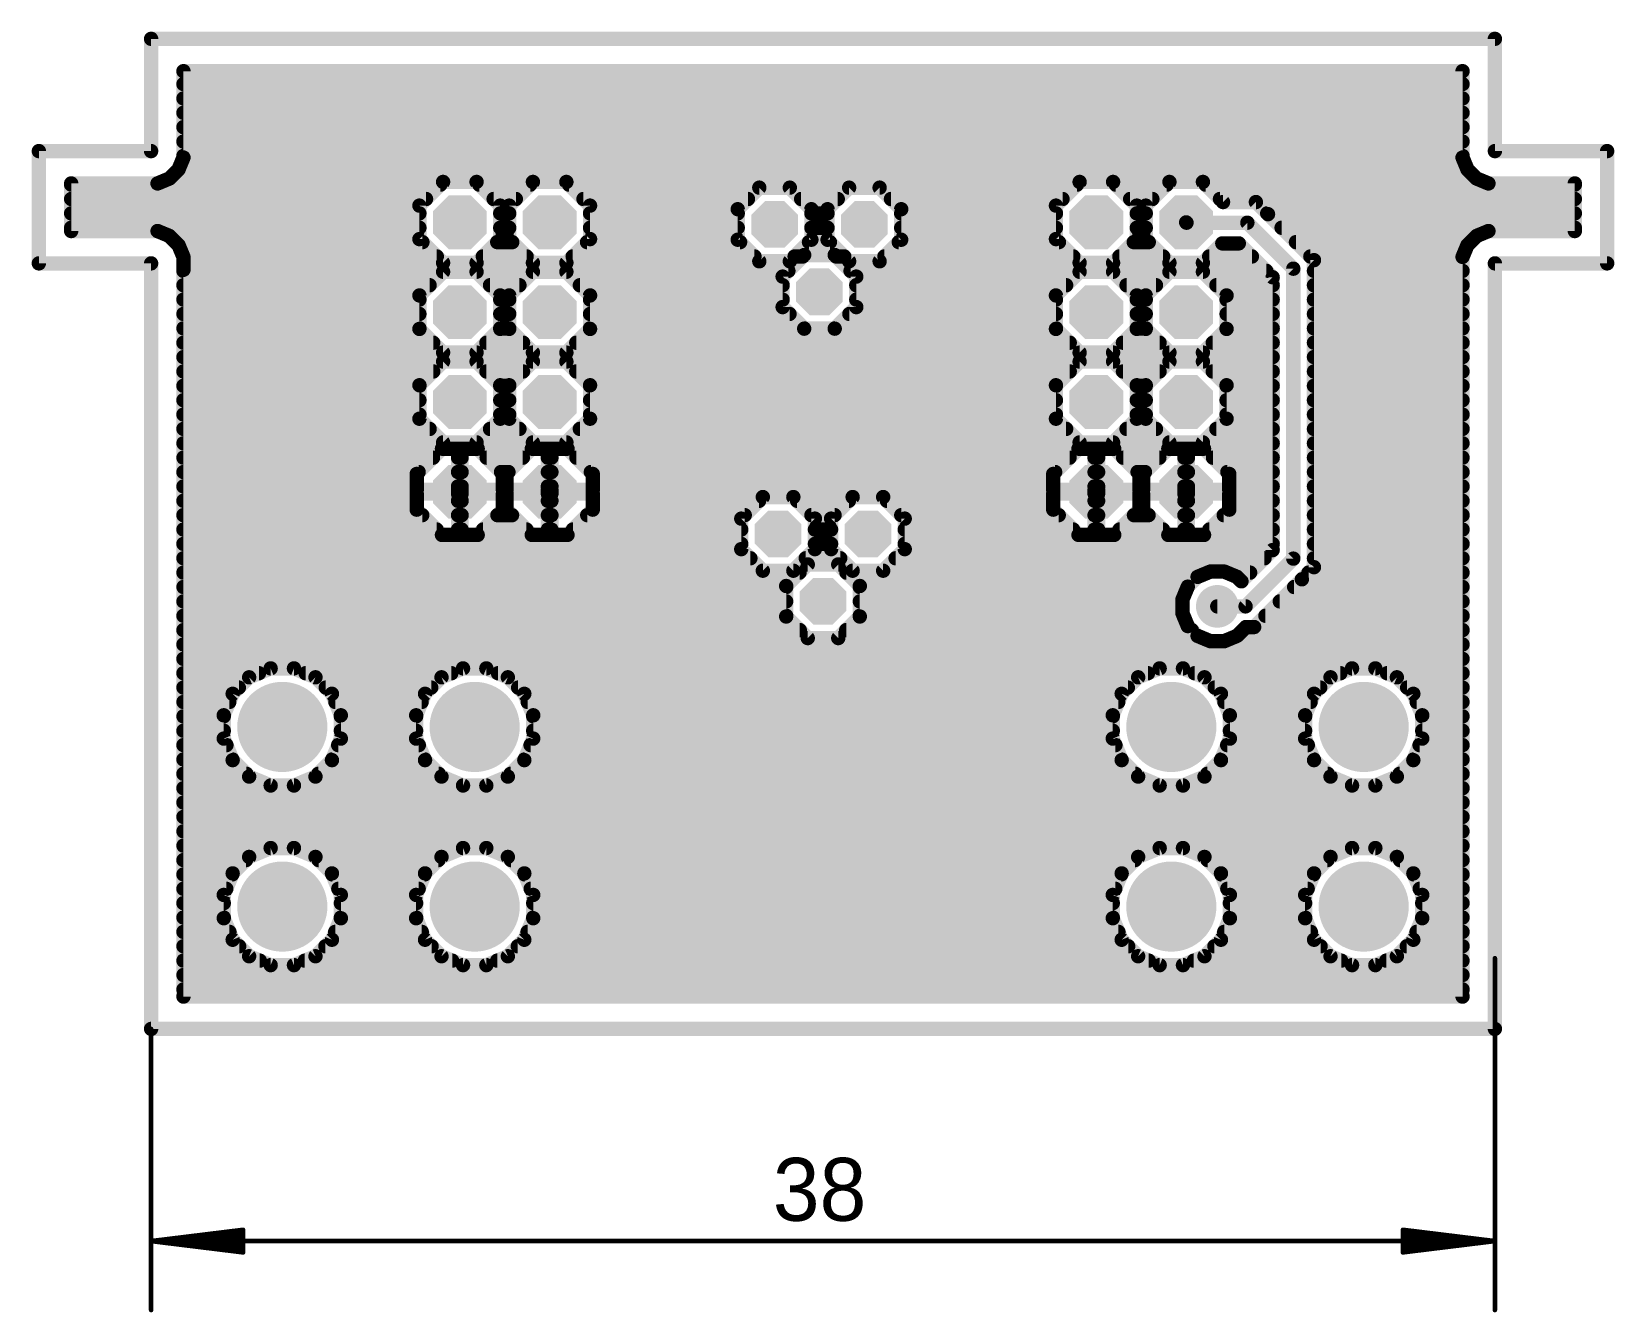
# Model space of a CAD drawing. Extents: x -22.4 to 22.4, y -27 to 9.2.
import ezdxf

# ---------------------------------------------------------------- set-up
doc = ezdxf.new("R2010")
doc.units = 0
for name, color, linetype in [('1', 22, 'CONTINUOUS'), ('17', 82, 'CONTINUOUS'), ('18', 82, 'CONTINUOUS'), ('20', 7, 'CONTINUOUS')]:
    doc.layers.add(name, color=color, linetype=linetype)

msp = doc.modelspace()

# ---------------------------------------------------------------- texts
at = {"layer": '20'}
msp.add_text('38', height=1.778, dxfattribs=at).set_placement((-1.4192, -24.4255))

# ---------------------------------------------------------------- blocks, each defined once
blk = doc.blocks.new('OCTAGONP')
at = {"const_width": 0.5}
blk.add_lwpolyline([(-0.25, -0.1036), (-0.25, 0.1036), (-0.1036, 0.25), (0.1036, 0.25), (0.25, 0.1036), (0.25, -0.1036), (0.1036, -0.25), (-0.1036, -0.25), (-0.25, -0.1036), (-0.25, 0.1036)], dxfattribs=at)
blk = doc.blocks.new('ROUNDP')
at = {"const_width": 0.5}
blk.add_lwpolyline([(0, -0.25, 1), (0, 0.25, 1), (0, -0.25)], format="xyb", dxfattribs=at)
blk = doc.blocks.new('ROUNDV')
at = {"const_width": 0.5}
blk.add_lwpolyline([(0, -0.25, 1), (0, 0.25, 1), (0, -0.25)], format="xyb", dxfattribs=at)

# ---------------------------------------------------------------- linework, layer by layer
at = {"layer": '1', "const_width": 0.4064}
for points in [[(-18.0856, 5.6431), (-18.0856, 8.0856)], [(-18.0856, 8.0856), (18.0856, 8.0856)], [(18.0856, 8.0856), (18.0856, 5.6431)], [(-18.0856, 7.7216), (18.0856, 7.7216)], [(-18.0856, 7.3152), (18.0856, 7.3152)], [(-18.0856, 6.9088), (18.0856, 6.9088)], [(-18.0856, 6.5024), (18.0856, 6.5024)], [(-18.0856, 6.096), (18.0856, 6.096)], [(-18.2248, 5.307), (-18.0856, 5.6431)], [(-18.0856, 5.6896), (18.0856, 5.6896)], [(18.0856, 5.6431), (18.2248, 5.307)], [(-18.482, 5.0498), (-18.2248, 5.307)], [(-18.2486, 5.2832), (18.2486, 5.2832)], [(18.2248, 5.307), (18.482, 5.0498)], [(-21.2606, 3.5644), (-21.2606, 4.9106)], [(-21.2606, 4.9106), (-18.8181, 4.9106)], [(-21.2606, 4.8768), (-10.8196, 4.8768)], [(-18.8181, 4.9106), (-18.482, 5.0498)], [(-10.7434, 4.953), (-11.413, 4.2834)], [(-9.7966, 4.953), (-10.7434, 4.953)], [(-9.127, 4.2834), (-9.7966, 4.953)], [(-9.7204, 4.8768), (-8.2796, 4.8768)], [(-8.2034, 4.953), (-8.873, 4.2834)], [(-7.2566, 4.953), (-8.2034, 4.953)], [(-6.587, 4.2834), (-7.2566, 4.953)], [(-7.1804, 4.8768), (7.1804, 4.8768)], [(-1.8014, 4.7914), (-2.4114, 4.1814)], [(-0.9386, 4.7914), (-1.8014, 4.7914)], [(-0.3286, 4.1814), (-0.9386, 4.7914)], [(0.7386, 4.7914), (0.1286, 4.1814)], [(1.6014, 4.7914), (0.7386, 4.7914)], [(2.2114, 4.1814), (1.6014, 4.7914)], [(7.2566, 4.953), (6.587, 4.2834)], [(8.2034, 4.953), (7.2566, 4.953)], [(8.873, 4.2834), (8.2034, 4.953)], [(8.2796, 4.8768), (9.7204, 4.8768)], [(9.7966, 4.953), (9.127, 4.2834)], [(10.7434, 4.953), (9.7966, 4.953)], [(11.3122, 4.3842), (10.7434, 4.953)], [(10.8196, 4.8768), (21.2606, 4.8768)], [(18.482, 5.0498), (18.8181, 4.9106)], [(18.8181, 4.9106), (21.2606, 4.9106)], [(21.2606, 4.9106), (21.2606, 3.5644)], [(-21.2606, 4.4704), (-11.226, 4.4704)], [(-11.413, 4.2834), (-11.413, 3.3366)], [(-9.314, 4.4704), (-8.686, 4.4704)], [(-9.127, 3.3366), (-9.127, 4.2834)], [(-8.873, 4.2834), (-8.873, 3.3366)], [(-6.774, 4.4704), (-2.1224, 4.4704)], [(-6.587, 3.3366), (-6.587, 4.2834)], [(-0.6176, 4.4704), (0.4176, 4.4704)], [(1.9224, 4.4704), (6.774, 4.4704)], [(6.587, 4.2834), (6.587, 3.3366)], [(8.686, 4.4704), (9.314, 4.4704)], [(8.873, 3.3366), (8.873, 4.2834)], [(9.127, 4.2834), (9.127, 3.3366)], [(11.226, 4.4704), (21.2606, 4.4704)], [(12.242, 4.3842), (11.3122, 4.3842)], [(12.5842, 4.042), (12.242, 4.3842)], [(-21.2606, 4.064), (-11.413, 4.064)], [(-9.127, 4.064), (-8.873, 4.064)], [(-6.587, 4.064), (-2.4114, 4.064)], [(-2.4114, 4.1814), (-2.4114, 3.3186)], [(-0.3286, 3.3186), (-0.3286, 4.1814)], [(-0.3286, 4.064), (0.1286, 4.064)], [(0.1286, 4.1814), (0.1286, 3.3186)], [(2.2114, 3.3186), (2.2114, 4.1814)], [(2.2114, 4.064), (6.587, 4.064)], [(8.873, 4.064), (9.127, 4.064)], [(12.5622, 4.064), (21.2606, 4.064)], [(13.8842, 2.742), (12.5842, 4.042)], [(-21.2606, 3.6576), (-11.413, 3.6576)], [(-18.8181, 3.5644), (-21.2606, 3.5644)], [(-18.482, 3.4252), (-18.8181, 3.5644)], [(-18.2248, 3.168), (-18.482, 3.4252)], [(-9.127, 3.6576), (-8.873, 3.6576)], [(-6.587, 3.6576), (-2.4114, 3.6576)], [(-0.3286, 3.6576), (0.1286, 3.6576)], [(2.2114, 3.6576), (6.587, 3.6576)], [(8.873, 3.6576), (9.127, 3.6576)], [(10.28, 3.8), (10.27, 3.81)], [(12, 3.8), (10.28, 3.8)], [(13.3, 2.5), (12, 3.8)], [(12.9686, 3.6576), (21.2606, 3.6576)], [(18.482, 3.4252), (18.2248, 3.168)], [(18.8181, 3.5644), (18.482, 3.4252)], [(21.2606, 3.5644), (18.8181, 3.5644)], [(-18.308, 3.2512), (-11.3276, 3.2512)], [(-18.0856, 2.8319), (-18.2248, 3.168)], [(-11.413, 3.3366), (-10.7434, 2.667)], [(-9.7966, 2.667), (-9.127, 3.3366)], [(-9.2124, 3.2512), (-8.7876, 3.2512)], [(-8.873, 3.3366), (-8.2034, 2.667)], [(-7.2566, 2.667), (-6.587, 3.3366)], [(-6.6724, 3.2512), (-2.344, 3.2512)], [(-2.4114, 3.3186), (-1.8014, 2.7086)], [(-0.9386, 2.7086), (-0.3286, 3.3186)], [(-0.396, 3.2512), (0.196, 3.2512)], [(0.1286, 3.3186), (0.7386, 2.7086)], [(1.6014, 2.7086), (2.2114, 3.3186)], [(2.144, 3.2512), (6.6724, 3.2512)], [(6.587, 3.3366), (7.2566, 2.667)], [(8.2034, 2.667), (8.873, 3.3366)], [(8.7876, 3.2512), (9.2124, 3.2512)], [(9.127, 3.3366), (9.7966, 2.667)], [(10.7434, 2.667), (11.2922, 3.2158)], [(11.2922, 3.2158), (11.758, 3.2158)], [(11.758, 3.2158), (12.7158, 2.258)], [(13.375, 3.2512), (18.308, 3.2512)], [(18.2248, 3.168), (18.0856, 2.8319)], [(-18.0909, 2.8448), (-10.9212, 2.8448)], [(-18.0856, 2.4681), (-18.0856, 2.8319)], [(-10.7434, 2.667), (-9.7966, 2.667)], [(-9.6188, 2.8448), (-8.3812, 2.8448)], [(-8.2034, 2.667), (-7.2566, 2.667)], [(-7.0788, 2.8448), (-1.9376, 2.8448)], [(-1.8014, 2.7086), (-0.9386, 2.7086)], [(-0.5314, 2.8864), (-1.1414, 2.2764)], [(-0.8024, 2.8448), (-0.573, 2.8448)], [(0.3314, 2.8864), (-0.5314, 2.8864)], [(0.9414, 2.2764), (0.3314, 2.8864)], [(0.373, 2.8448), (0.6024, 2.8448)], [(0.7386, 2.7086), (1.6014, 2.7086)], [(1.7376, 2.8448), (7.0788, 2.8448)], [(7.2566, 2.667), (8.2034, 2.667)], [(8.3812, 2.8448), (9.6188, 2.8448)], [(9.7966, 2.667), (10.7434, 2.667)], [(10.9212, 2.8448), (12.129, 2.8448)], [(13.3, -5.7), (13.3, 2.5)], [(13.7814, 2.8448), (18.0909, 2.8448)], [(13.8842, -5.942), (13.8842, 2.742)], [(18.0856, 2.8319), (18.0856, -18.0856)], [(-18.0856, -18.0856), (-18.0856, 2.4681)], [(-18.0856, 2.4384), (-0.9794, 2.4384)], [(-10.7434, 2.413), (-11.413, 1.7434)], [(-9.7966, 2.413), (-10.7434, 2.413)], [(-9.127, 1.7434), (-9.7966, 2.413)], [(-8.2034, 2.413), (-8.873, 1.7434)], [(-7.2566, 2.413), (-8.2034, 2.413)], [(-6.587, 1.7434), (-7.2566, 2.413)], [(-1.1414, 2.2764), (-1.1414, 1.4136)], [(0.7794, 2.4384), (12.5354, 2.4384)], [(0.9414, 1.4136), (0.9414, 2.2764)], [(7.2566, 2.413), (6.587, 1.7434)], [(8.2034, 2.413), (7.2566, 2.413)], [(8.873, 1.7434), (8.2034, 2.413)], [(9.7966, 2.413), (9.127, 1.7434)], [(10.7434, 2.413), (9.7966, 2.413)], [(11.413, 1.7434), (10.7434, 2.413)], [(12.7158, 2.258), (12.7158, -5.458)], [(13.8842, 2.4384), (18.0856, 2.4384)], [(-18.0856, 2.032), (-11.1244, 2.032)], [(-18.0856, 1.6256), (-11.413, 1.6256)], [(-11.413, 1.7434), (-11.413, 0.7966)], [(-9.4156, 2.032), (-8.5844, 2.032)], [(-9.127, 0.7966), (-9.127, 1.7434)], [(-9.127, 1.6256), (-8.873, 1.6256)], [(-8.873, 1.7434), (-8.873, 0.7966)], [(-6.8756, 2.032), (-1.1414, 2.032)], [(-6.587, 0.7966), (-6.587, 1.7434)], [(-6.587, 1.6256), (-1.1414, 1.6256)], [(0.9414, 2.032), (6.8756, 2.032)], [(0.9414, 1.6256), (6.587, 1.6256)], [(6.587, 1.7434), (6.587, 0.7966)], [(8.5844, 2.032), (9.4156, 2.032)], [(8.873, 0.7966), (8.873, 1.7434)], [(8.873, 1.6256), (9.127, 1.6256)], [(9.127, 1.7434), (9.127, 0.7966)], [(11.1244, 2.032), (12.7158, 2.032)], [(11.413, 0.7966), (11.413, 1.7434)], [(11.413, 1.6256), (12.7158, 1.6256)], [(13.8842, 2.032), (18.0856, 2.032)], [(13.8842, 1.6256), (18.0856, 1.6256)], [(-18.0856, 1.2192), (-11.413, 1.2192)], [(-9.127, 1.2192), (-8.873, 1.2192)], [(-6.587, 1.2192), (-0.947, 1.2192)], [(-1.1414, 1.4136), (-0.5314, 0.8036)], [(0.3314, 0.8036), (0.9414, 1.4136)], [(0.747, 1.2192), (6.587, 1.2192)], [(8.873, 1.2192), (9.127, 1.2192)], [(11.413, 1.2192), (12.7158, 1.2192)], [(13.8842, 1.2192), (18.0856, 1.2192)], [(-18.0856, 0.8128), (-11.413, 0.8128)], [(-11.413, 0.7966), (-10.7434, 0.127)], [(-9.7966, 0.127), (-9.127, 0.7966)], [(-9.127, 0.8128), (-8.873, 0.8128)], [(-8.873, 0.7966), (-8.2034, 0.127)], [(-7.2566, 0.127), (-6.587, 0.7966)], [(-6.587, 0.8128), (-0.5406, 0.8128)], [(-0.5314, 0.8036), (0.3314, 0.8036)], [(0.3406, 0.8128), (6.587, 0.8128)], [(6.587, 0.7966), (7.2566, 0.127)], [(8.2034, 0.127), (8.873, 0.7966)], [(8.873, 0.8128), (9.127, 0.8128)], [(9.127, 0.7966), (9.7966, 0.127)], [(10.7434, 0.127), (11.413, 0.7966)], [(11.413, 0.8128), (12.7158, 0.8128)], [(13.8842, 0.8128), (18.0856, 0.8128)], [(-18.0856, 0.4064), (-11.0228, 0.4064)], [(-9.5172, 0.4064), (-8.4828, 0.4064)], [(-6.9772, 0.4064), (6.9772, 0.4064)], [(8.4828, 0.4064), (9.5172, 0.4064)], [(11.0228, 0.4064), (12.7158, 0.4064)], [(13.8842, 0.4064), (18.0856, 0.4064)], [(-18.0856, 0), (12.7158, 0)], [(-10.7434, -0.127), (-11.413, -0.7966)], [(-10.7434, 0.127), (-9.7966, 0.127)], [(-9.7966, -0.127), (-10.7434, -0.127)], [(-9.127, -0.7966), (-9.7966, -0.127)], [(-8.2034, -0.127), (-8.873, -0.7966)], [(-8.2034, 0.127), (-7.2566, 0.127)], [(-7.2566, -0.127), (-8.2034, -0.127)], [(-6.587, -0.7966), (-7.2566, -0.127)], [(7.2566, -0.127), (6.587, -0.7966)], [(7.2566, 0.127), (8.2034, 0.127)], [(8.2034, -0.127), (7.2566, -0.127)], [(8.873, -0.7966), (8.2034, -0.127)], [(9.7966, -0.127), (9.127, -0.7966)], [(9.7966, 0.127), (10.7434, 0.127)], [(10.7434, -0.127), (9.7966, -0.127)], [(11.413, -0.7966), (10.7434, -0.127)], [(13.8842, 0), (18.0856, 0)], [(-18.0856, -0.4064), (-11.0228, -0.4064)], [(-9.5172, -0.4064), (-8.4828, -0.4064)], [(-6.9772, -0.4064), (6.9772, -0.4064)], [(8.4828, -0.4064), (9.5172, -0.4064)], [(11.0228, -0.4064), (12.7158, -0.4064)], [(13.8842, -0.4064), (18.0856, -0.4064)], [(-18.0856, -0.8128), (-11.413, -0.8128)], [(-11.413, -0.7966), (-11.413, -1.7434)], [(-9.127, -1.7434), (-9.127, -0.7966)], [(-9.127, -0.8128), (-8.873, -0.8128)], [(-8.873, -0.7966), (-8.873, -1.7434)], [(-6.587, -1.7434), (-6.587, -0.7966)], [(-6.587, -0.8128), (6.587, -0.8128)], [(6.587, -0.7966), (6.587, -1.7434)], [(8.873, -1.7434), (8.873, -0.7966)], [(8.873, -0.8128), (9.127, -0.8128)], [(9.127, -0.7966), (9.127, -1.7434)], [(11.413, -1.7434), (11.413, -0.7966)], [(11.413, -0.8128), (12.7158, -0.8128)], [(13.8842, -0.8128), (18.0856, -0.8128)], [(-18.0856, -1.2192), (-11.413, -1.2192)], [(-9.127, -1.2192), (-8.873, -1.2192)], [(-6.587, -1.2192), (6.587, -1.2192)], [(8.873, -1.2192), (9.127, -1.2192)], [(11.413, -1.2192), (12.7158, -1.2192)], [(13.8842, -1.2192), (18.0856, -1.2192)], [(-18.0856, -1.6256), (-11.413, -1.6256)], [(-11.413, -1.7434), (-10.7434, -2.413)], [(-9.7966, -2.413), (-9.127, -1.7434)], [(-9.127, -1.6256), (-8.873, -1.6256)], [(-8.873, -1.7434), (-8.2034, -2.413)], [(-7.2566, -2.413), (-6.587, -1.7434)], [(-6.587, -1.6256), (6.587, -1.6256)], [(6.587, -1.7434), (7.2566, -2.413)], [(8.2034, -2.413), (8.873, -1.7434)], [(8.873, -1.6256), (9.127, -1.6256)], [(9.127, -1.7434), (9.7966, -2.413)], [(10.7434, -2.413), (11.413, -1.7434)], [(11.413, -1.6256), (12.7158, -1.6256)], [(13.8842, -1.6256), (18.0856, -1.6256)], [(-18.0856, -2.032), (-11.1244, -2.032)], [(-18.0856, -2.4384), (12.7158, -2.4384)], [(-10.7434, -2.413), (-9.7966, -2.413)], [(-9.4156, -2.032), (-8.5844, -2.032)], [(-8.2034, -2.413), (-7.2566, -2.413)], [(-6.8756, -2.032), (6.8756, -2.032)], [(7.2566, -2.413), (8.2034, -2.413)], [(8.5844, -2.032), (9.4156, -2.032)], [(9.7966, -2.413), (10.7434, -2.413)], [(11.1244, -2.032), (12.7158, -2.032)], [(13.8842, -2.032), (18.0856, -2.032)], [(13.8842, -2.4384), (18.0856, -2.4384)], [(-18.0856, -2.8448), (-11.029, -2.8448)], [(-10.775, -2.5908), (-11.4892, -3.305)], [(-10.3208, -2.5908), (-10.775, -2.5908)], [(-10.3208, -3.7592), (-10.3208, -2.5908)], [(-10.3208, -2.8448), (-10.2192, -2.8448)], [(-9.765, -2.5908), (-10.2192, -2.5908)], [(-10.2192, -2.5908), (-10.2192, -3.7592)], [(-9.0508, -3.305), (-9.765, -2.5908)], [(-9.511, -2.8448), (-8.489, -2.8448)], [(-8.235, -2.5908), (-8.9492, -3.305)], [(-7.7808, -2.5908), (-8.235, -2.5908)], [(-7.7808, -3.7592), (-7.7808, -2.5908)], [(-7.7808, -2.8448), (-7.6792, -2.8448)], [(-7.225, -2.5908), (-7.6792, -2.5908)], [(-7.6792, -2.5908), (-7.6792, -3.7592)], [(-6.5108, -3.305), (-7.225, -2.5908)], [(-6.971, -2.8448), (6.971, -2.8448)], [(7.225, -2.5908), (6.5108, -3.305)], [(7.6792, -2.5908), (7.225, -2.5908)], [(7.6792, -3.7592), (7.6792, -2.5908)], [(7.6792, -2.8448), (7.7808, -2.8448)], [(8.235, -2.5908), (7.7808, -2.5908)], [(7.7808, -2.5908), (7.7808, -3.7592)], [(8.9492, -3.305), (8.235, -2.5908)], [(8.489, -2.8448), (9.511, -2.8448)], [(9.765, -2.5908), (9.0508, -3.305)], [(10.2192, -2.5908), (9.765, -2.5908)], [(10.2192, -3.7592), (10.2192, -2.5908)], [(10.2192, -2.8448), (10.3208, -2.8448)], [(10.775, -2.5908), (10.3208, -2.5908)], [(10.3208, -2.5908), (10.3208, -3.7592)], [(11.4892, -3.305), (10.775, -2.5908)], [(11.029, -2.8448), (12.7158, -2.8448)], [(13.8842, -2.8448), (18.0856, -2.8448)], [(-18.0856, -3.2512), (-11.4354, -3.2512)], [(-11.4892, -3.305), (-11.4892, -3.7592)], [(-10.3208, -3.2512), (-10.2192, -3.2512)], [(-9.1046, -3.2512), (-8.8954, -3.2512)], [(-9.0508, -3.7592), (-9.0508, -3.305)], [(-8.9492, -3.305), (-8.9492, -3.7592)], [(-7.7808, -3.2512), (-7.6792, -3.2512)], [(-6.5646, -3.2512), (6.5646, -3.2512)], [(-6.5108, -3.7592), (-6.5108, -3.305)], [(6.5108, -3.305), (6.5108, -3.7592)], [(7.6792, -3.2512), (7.7808, -3.2512)], [(8.8954, -3.2512), (9.1046, -3.2512)], [(8.9492, -3.7592), (8.9492, -3.305)], [(9.0508, -3.305), (9.0508, -3.7592)], [(10.2192, -3.2512), (10.3208, -3.2512)], [(11.4354, -3.2512), (12.7158, -3.2512)], [(11.4892, -3.7592), (11.4892, -3.305)], [(13.8842, -3.2512), (18.0856, -3.2512)], [(-18.0856, -3.6576), (-11.4892, -3.6576)], [(-11.4892, -3.7592), (-10.3208, -3.7592)], [(-10.3208, -3.6576), (-10.2192, -3.6576)], [(-10.2192, -3.7592), (-10.3208, -3.7592)], [(-10.3208, -3.7592), (-10.3208, -3.8608)], [(-10.2192, -3.8608), (-10.2192, -3.7592)], [(-10.2192, -3.7592), (-9.0508, -3.7592)], [(-9.0508, -3.6576), (-8.9492, -3.6576)], [(-8.9492, -3.7592), (-7.7808, -3.7592)], [(-7.7808, -3.6576), (-7.6792, -3.6576)], [(-7.6792, -3.7592), (-7.7808, -3.7592)], [(-7.7808, -3.7592), (-7.7808, -3.8608)], [(-7.6792, -3.8608), (-7.6792, -3.7592)], [(-7.6792, -3.7592), (-6.5108, -3.7592)], [(-6.5108, -3.6576), (6.5108, -3.6576)], [(6.5108, -3.7592), (7.6792, -3.7592)], [(7.6792, -3.6576), (7.7808, -3.6576)], [(7.7808, -3.7592), (7.6792, -3.7592)], [(7.6792, -3.7592), (7.6792, -3.8608)], [(7.7808, -3.8608), (7.7808, -3.7592)], [(7.7808, -3.7592), (8.9492, -3.7592)], [(8.9492, -3.6576), (9.0508, -3.6576)], [(9.0508, -3.7592), (10.2192, -3.7592)], [(10.2192, -3.6576), (10.3208, -3.6576)], [(10.3208, -3.7592), (10.2192, -3.7592)], [(10.2192, -3.7592), (10.2192, -3.8608)], [(10.3208, -3.8608), (10.3208, -3.7592)], [(10.3208, -3.7592), (11.4892, -3.7592)], [(11.4892, -3.6576), (12.7158, -3.6576)], [(13.8842, -3.6576), (18.0856, -3.6576)], [(-18.0856, -4.064), (-11.4892, -4.064)], [(-10.3208, -3.8608), (-11.4892, -3.8608)], [(-11.4892, -3.8608), (-11.4892, -4.315)], [(-10.3208, -5.0292), (-10.3208, -3.8608)], [(-10.3208, -3.8608), (-10.2192, -3.8608)], [(-10.3208, -4.064), (-10.2192, -4.064)], [(-10.2192, -3.8608), (-10.2192, -5.0292)], [(-9.0508, -3.8608), (-10.2192, -3.8608)], [(-9.0508, -4.315), (-9.0508, -3.8608)], [(-9.0508, -4.064), (-8.9492, -4.064)], [(-7.7808, -3.8608), (-8.9492, -3.8608)], [(-8.9492, -3.8608), (-8.9492, -4.315)], [(-7.7808, -5.0292), (-7.7808, -3.8608)], [(-7.7808, -3.8608), (-7.6792, -3.8608)], [(-7.7808, -4.064), (-7.6792, -4.064)], [(-7.6792, -3.8608), (-7.6792, -5.0292)], [(-6.5108, -3.8608), (-7.6792, -3.8608)], [(-6.5108, -4.315), (-6.5108, -3.8608)], [(-6.5108, -4.064), (-1.8068, -4.064)], [(-1.7014, -3.9586), (-2.3114, -4.5686)], [(-0.8386, -3.9586), (-1.7014, -3.9586)], [(-0.2286, -4.5686), (-0.8386, -3.9586)], [(-0.7332, -4.064), (0.7332, -4.064)], [(0.8386, -3.9586), (0.2286, -4.5686)], [(1.7014, -3.9586), (0.8386, -3.9586)], [(2.3114, -4.5686), (1.7014, -3.9586)], [(1.8068, -4.064), (6.5108, -4.064)], [(7.6792, -3.8608), (6.5108, -3.8608)], [(6.5108, -3.8608), (6.5108, -4.315)], [(7.6792, -5.0292), (7.6792, -3.8608)], [(7.6792, -3.8608), (7.7808, -3.8608)], [(7.6792, -4.064), (7.7808, -4.064)], [(7.7808, -3.8608), (7.7808, -5.0292)], [(8.9492, -3.8608), (7.7808, -3.8608)], [(8.9492, -4.315), (8.9492, -3.8608)], [(8.9492, -4.064), (9.0508, -4.064)], [(10.2192, -3.8608), (9.0508, -3.8608)], [(9.0508, -3.8608), (9.0508, -4.315)], [(10.2192, -5.0292), (10.2192, -3.8608)], [(10.2192, -3.8608), (10.3208, -3.8608)], [(10.2192, -4.064), (10.3208, -4.064)], [(10.3208, -3.8608), (10.3208, -5.0292)], [(11.4892, -3.8608), (10.3208, -3.8608)], [(11.4892, -4.315), (11.4892, -3.8608)], [(11.4892, -4.064), (12.7158, -4.064)], [(13.8842, -4.064), (18.0856, -4.064)], [(-18.0856, -4.4704), (-11.3338, -4.4704)], [(-11.4892, -4.315), (-10.775, -5.0292)], [(-10.3208, -4.4704), (-10.2192, -4.4704)], [(-9.765, -5.0292), (-9.0508, -4.315)], [(-9.2062, -4.4704), (-8.7938, -4.4704)], [(-8.9492, -4.315), (-8.235, -5.0292)], [(-7.7808, -4.4704), (-7.6792, -4.4704)], [(-7.225, -5.0292), (-6.5108, -4.315)], [(-6.6662, -4.4704), (-2.2132, -4.4704)], [(-2.3114, -4.5686), (-2.3114, -5.4314)], [(-0.3268, -4.4704), (0.3268, -4.4704)], [(-0.2286, -5.4314), (-0.2286, -4.5686)], [(0.2286, -4.5686), (0.2286, -5.4314)], [(2.2132, -4.4704), (6.6662, -4.4704)], [(2.3114, -5.4314), (2.3114, -4.5686)], [(6.5108, -4.315), (7.225, -5.0292)], [(7.6792, -4.4704), (7.7808, -4.4704)], [(8.235, -5.0292), (8.9492, -4.315)], [(8.7938, -4.4704), (9.2062, -4.4704)], [(9.0508, -4.315), (9.765, -5.0292)], [(10.2192, -4.4704), (10.3208, -4.4704)], [(10.775, -5.0292), (11.4892, -4.315)], [(11.3338, -4.4704), (12.7158, -4.4704)], [(13.8842, -4.4704), (18.0856, -4.4704)], [(-18.0856, -4.8768), (-10.9274, -4.8768)], [(-10.775, -5.0292), (-10.3208, -5.0292)], [(-10.3208, -4.8768), (-10.2192, -4.8768)], [(-10.2192, -5.0292), (-9.765, -5.0292)], [(-9.6126, -4.8768), (-8.3874, -4.8768)], [(-8.235, -5.0292), (-7.7808, -5.0292)], [(-7.7808, -4.8768), (-7.6792, -4.8768)], [(-7.6792, -5.0292), (-7.225, -5.0292)], [(-7.0726, -4.8768), (-2.3114, -4.8768)], [(-0.2286, -4.8768), (0.2286, -4.8768)], [(2.3114, -4.8768), (7.0726, -4.8768)], [(7.225, -5.0292), (7.6792, -5.0292)], [(7.6792, -4.8768), (7.7808, -4.8768)], [(7.7808, -5.0292), (8.235, -5.0292)], [(8.3874, -4.8768), (9.6126, -4.8768)], [(9.765, -5.0292), (10.2192, -5.0292)], [(10.2192, -4.8768), (10.3208, -4.8768)], [(10.3208, -5.0292), (10.775, -5.0292)], [(10.9274, -4.8768), (12.7158, -4.8768)], [(13.8842, -4.8768), (18.0856, -4.8768)], [(-18.0856, -5.2832), (-2.3114, -5.2832)], [(-2.3114, -5.4314), (-1.7014, -6.0414)], [(-0.8386, -6.0414), (-0.2286, -5.4314)], [(-0.2286, -5.2832), (0.2286, -5.2832)], [(0.2286, -5.4314), (0.8386, -6.0414)], [(1.7014, -6.0414), (2.3114, -5.4314)], [(2.3114, -5.2832), (12.7158, -5.2832)], [(12.7158, -5.458), (11.8328, -6.341)], [(13.8842, -5.2832), (18.0856, -5.2832)], [(-18.0856, -5.6896), (-2.0532, -5.6896)], [(-0.4314, -5.8636), (-1.0414, -6.4736)], [(-0.4868, -5.6896), (0.4868, -5.6896)], [(0.4314, -5.8636), (-0.4314, -5.8636)], [(1.0414, -6.4736), (0.4314, -5.8636)], [(2.0532, -5.6896), (12.4842, -5.6896)], [(11.95, -7.05), (13.3, -5.7)], [(13.542, -6.2842), (13.8842, -5.942)], [(13.8842, -5.6896), (18.0856, -5.6896)], [(-18.0856, -6.096), (-0.6638, -6.096)], [(-1.7014, -6.0414), (-0.8386, -6.0414)], [(0.6638, -6.096), (10.8813, -6.096)], [(0.8386, -6.0414), (1.7014, -6.0414)], [(10.5925, -6.2156), (10.3156, -6.4925)], [(10.9542, -6.0658), (10.5925, -6.2156)], [(11.3458, -6.0658), (10.9542, -6.0658)], [(11.7075, -6.2156), (11.3458, -6.0658)], [(11.4187, -6.096), (12.0778, -6.096)], [(11.8328, -6.341), (11.7075, -6.2156)], [(12.192, -7.6342), (13.542, -6.2842)], [(13.7302, -6.096), (18.0856, -6.096)], [(-18.0856, -6.5024), (-1.0414, -6.5024)], [(-18.0856, -6.9088), (-1.0414, -6.9088)], [(-1.0414, -6.4736), (-1.0414, -7.3364)], [(1.0414, -7.3364), (1.0414, -6.4736)], [(1.0414, -6.5024), (10.3115, -6.5024)], [(1.0414, -6.9088), (10.1658, -6.9088)], [(10.3156, -6.4925), (10.1658, -6.8542)], [(10.1658, -6.8542), (10.1658, -7.2458)], [(12.9174, -6.9088), (18.0856, -6.9088)], [(13.3238, -6.5024), (18.0856, -6.5024)], [(-18.0856, -7.3152), (-1.0414, -7.3152)], [(-1.0414, -7.3364), (-0.4314, -7.9464)], [(0.4314, -7.9464), (1.0414, -7.3364)], [(1.0414, -7.3152), (10.1946, -7.3152)], [(10.1658, -7.2458), (10.3156, -7.6075)], [(11.15, -7.05), (11.95, -7.05)], [(12.511, -7.3152), (18.0856, -7.3152)], [(-18.0856, -7.7216), (-0.6562, -7.7216)], [(0.6562, -7.7216), (10.4297, -7.7216)], [(10.3156, -7.6075), (10.5925, -7.8844)], [(11.7075, -7.8844), (11.9577, -7.6342)], [(11.8703, -7.7216), (18.0856, -7.7216)], [(11.9577, -7.6342), (12.192, -7.6342)], [(-18.0856, -8.128), (18.0856, -8.128)], [(-0.4314, -7.9464), (0.4314, -7.9464)], [(10.5925, -7.8844), (10.9542, -8.0342)], [(10.9542, -8.0342), (11.3458, -8.0342)], [(11.3458, -8.0342), (11.7075, -7.8844)], [(-18.0856, -8.5344), (18.0856, -8.5344)], [(-18.0856, -8.9408), (-15.9497, -8.9408)], [(-16.228, -9.0561), (-16.6939, -9.522)], [(-15.6194, -8.804), (-16.228, -9.0561)], [(-14.9606, -8.804), (-15.6194, -8.804)], [(-14.352, -9.0561), (-14.9606, -8.804)], [(-14.6303, -8.9408), (-10.5097, -8.9408)], [(-13.8861, -9.522), (-14.352, -9.0561)], [(-10.788, -9.0561), (-11.2539, -9.522)], [(-10.1794, -8.804), (-10.788, -9.0561)], [(-9.5206, -8.804), (-10.1794, -8.804)], [(-8.912, -9.0561), (-9.5206, -8.804)], [(-9.1903, -8.9408), (9.1903, -8.9408)], [(-8.4461, -9.522), (-8.912, -9.0561)], [(8.912, -9.0561), (8.4461, -9.522)], [(9.5206, -8.804), (8.912, -9.0561)], [(10.1794, -8.804), (9.5206, -8.804)], [(10.788, -9.0561), (10.1794, -8.804)], [(10.5097, -8.9408), (14.6303, -8.9408)], [(11.2539, -9.522), (10.788, -9.0561)], [(14.352, -9.0561), (13.8861, -9.522)], [(14.9606, -8.804), (14.352, -9.0561)], [(15.6194, -8.804), (14.9606, -8.804)], [(16.228, -9.0561), (15.6194, -8.804)], [(15.9497, -8.9408), (18.0856, -8.9408)], [(16.6939, -9.522), (16.228, -9.0561)], [(-18.0856, -9.3472), (-16.5191, -9.3472)], [(-16.6939, -9.522), (-16.946, -10.1306)], [(-14.0609, -9.3472), (-11.0791, -9.3472)], [(-13.634, -10.1306), (-13.8861, -9.522)], [(-11.2539, -9.522), (-11.506, -10.1306)], [(-8.6209, -9.3472), (8.6209, -9.3472)], [(-8.194, -10.1306), (-8.4461, -9.522)], [(8.4461, -9.522), (8.194, -10.1306)], [(11.0791, -9.3472), (14.0609, -9.3472)], [(11.506, -10.1306), (11.2539, -9.522)], [(13.8861, -9.522), (13.634, -10.1306)], [(16.5191, -9.3472), (18.0856, -9.3472)], [(16.946, -10.1306), (16.6939, -9.522)], [(-18.0856, -9.7536), (-16.7898, -9.7536)], [(-13.7902, -9.7536), (-11.3498, -9.7536)], [(-8.3502, -9.7536), (8.3502, -9.7536)], [(11.3498, -9.7536), (13.7902, -9.7536)], [(16.7898, -9.7536), (18.0856, -9.7536)], [(-18.0856, -10.16), (-16.946, -10.16)], [(-16.946, -10.1306), (-16.946, -10.7894)], [(-13.634, -10.7894), (-13.634, -10.1306)], [(-13.634, -10.16), (-11.506, -10.16)], [(-11.506, -10.1306), (-11.506, -10.7894)], [(-8.194, -10.7894), (-8.194, -10.1306)], [(-8.194, -10.16), (8.194, -10.16)], [(8.194, -10.1306), (8.194, -10.7894)], [(11.506, -10.7894), (11.506, -10.1306)], [(11.506, -10.16), (13.634, -10.16)], [(13.634, -10.1306), (13.634, -10.7894)], [(16.946, -10.7894), (16.946, -10.1306)], [(16.946, -10.16), (18.0856, -10.16)], [(-18.0856, -10.5664), (-16.946, -10.5664)], [(-16.946, -10.7894), (-16.6939, -11.398)], [(-13.8861, -11.398), (-13.634, -10.7894)], [(-13.634, -10.5664), (-11.506, -10.5664)], [(-11.506, -10.7894), (-11.2539, -11.398)], [(-8.4461, -11.398), (-8.194, -10.7894)], [(-8.194, -10.5664), (8.194, -10.5664)], [(8.194, -10.7894), (8.4461, -11.398)], [(11.2539, -11.398), (11.506, -10.7894)], [(11.506, -10.5664), (13.634, -10.5664)], [(13.634, -10.7894), (13.8861, -11.398)], [(16.6939, -11.398), (16.946, -10.7894)], [(16.946, -10.5664), (18.0856, -10.5664)], [(-18.0856, -10.9728), (-16.87, -10.9728)], [(-18.0856, -11.3792), (-16.7017, -11.3792)], [(-13.8783, -11.3792), (-11.2617, -11.3792)], [(-13.71, -10.9728), (-11.43, -10.9728)], [(-8.4383, -11.3792), (8.4383, -11.3792)], [(-8.27, -10.9728), (8.27, -10.9728)], [(11.2617, -11.3792), (13.8783, -11.3792)], [(11.43, -10.9728), (13.71, -10.9728)], [(16.7017, -11.3792), (18.0856, -11.3792)], [(16.87, -10.9728), (18.0856, -10.9728)], [(-18.0856, -11.7856), (-16.3063, -11.7856)], [(-16.6939, -11.398), (-16.228, -11.8639)], [(-14.352, -11.8639), (-13.8861, -11.398)], [(-14.2737, -11.7856), (-10.8663, -11.7856)], [(-11.2539, -11.398), (-10.788, -11.8639)], [(-8.912, -11.8639), (-8.4461, -11.398)], [(-8.8337, -11.7856), (8.8337, -11.7856)], [(8.4461, -11.398), (8.912, -11.8639)], [(10.788, -11.8639), (11.2539, -11.398)], [(10.8663, -11.7856), (14.2737, -11.7856)], [(13.8861, -11.398), (14.352, -11.8639)], [(16.228, -11.8639), (16.6939, -11.398)], [(16.3063, -11.7856), (18.0856, -11.7856)], [(-18.0856, -12.192), (18.0856, -12.192)], [(-16.228, -11.8639), (-15.6194, -12.116)], [(-15.6194, -12.116), (-14.9606, -12.116)], [(-14.9606, -12.116), (-14.352, -11.8639)], [(-10.788, -11.8639), (-10.1794, -12.116)], [(-10.1794, -12.116), (-9.5206, -12.116)], [(-9.5206, -12.116), (-8.912, -11.8639)], [(8.912, -11.8639), (9.5206, -12.116)], [(9.5206, -12.116), (10.1794, -12.116)], [(10.1794, -12.116), (10.788, -11.8639)], [(14.352, -11.8639), (14.9606, -12.116)], [(14.9606, -12.116), (15.6194, -12.116)], [(15.6194, -12.116), (16.228, -11.8639)], [(-18.0856, -12.5984), (18.0856, -12.5984)], [(-18.0856, -13.0048), (18.0856, -13.0048)], [(-18.0856, -13.4112), (18.0856, -13.4112)], [(-18.0856, -13.8176), (18.0856, -13.8176)], [(-15.6194, -13.884), (-16.228, -14.1361)], [(-14.9606, -13.884), (-15.6194, -13.884)], [(-14.352, -14.1361), (-14.9606, -13.884)], [(-10.1794, -13.884), (-10.788, -14.1361)], [(-9.5206, -13.884), (-10.1794, -13.884)], [(-8.912, -14.1361), (-9.5206, -13.884)], [(9.5206, -13.884), (8.912, -14.1361)], [(10.1794, -13.884), (9.5206, -13.884)], [(10.788, -14.1361), (10.1794, -13.884)], [(14.9606, -13.884), (14.352, -14.1361)], [(15.6194, -13.884), (14.9606, -13.884)], [(16.228, -14.1361), (15.6194, -13.884)], [(-18.0856, -14.224), (-16.3159, -14.224)], [(-16.228, -14.1361), (-16.6939, -14.602)], [(-13.8861, -14.602), (-14.352, -14.1361)], [(-14.2641, -14.224), (-10.8759, -14.224)], [(-10.788, -14.1361), (-11.2539, -14.602)], [(-8.4461, -14.602), (-8.912, -14.1361)], [(-8.8241, -14.224), (8.8241, -14.224)], [(8.912, -14.1361), (8.4461, -14.602)], [(11.2539, -14.602), (10.788, -14.1361)], [(10.8759, -14.224), (14.2641, -14.224)], [(14.352, -14.1361), (13.8861, -14.602)], [(16.6939, -14.602), (16.228, -14.1361)], [(16.3159, -14.224), (18.0856, -14.224)], [(-18.0856, -14.6304), (-16.7057, -14.6304)], [(-16.6939, -14.602), (-16.946, -15.2106)], [(-13.634, -15.2106), (-13.8861, -14.602)], [(-13.8743, -14.6304), (-11.2657, -14.6304)], [(-11.2539, -14.602), (-11.506, -15.2106)], [(-8.194, -15.2106), (-8.4461, -14.602)], [(-8.4343, -14.6304), (8.4343, -14.6304)], [(8.4461, -14.602), (8.194, -15.2106)], [(11.506, -15.2106), (11.2539, -14.602)], [(11.2657, -14.6304), (13.8743, -14.6304)], [(13.8861, -14.602), (13.634, -15.2106)], [(16.946, -15.2106), (16.6939, -14.602)], [(16.7057, -14.6304), (18.0856, -14.6304)], [(-18.0856, -15.0368), (-16.874, -15.0368)], [(-16.946, -15.2106), (-16.946, -15.8694)], [(-13.706, -15.0368), (-11.434, -15.0368)], [(-13.634, -15.8694), (-13.634, -15.2106)], [(-11.506, -15.2106), (-11.506, -15.8694)], [(-8.266, -15.0368), (8.266, -15.0368)], [(-8.194, -15.8694), (-8.194, -15.2106)], [(8.194, -15.2106), (8.194, -15.8694)], [(11.434, -15.0368), (13.706, -15.0368)], [(11.506, -15.8694), (11.506, -15.2106)], [(13.634, -15.2106), (13.634, -15.8694)], [(16.874, -15.0368), (18.0856, -15.0368)], [(16.946, -15.8694), (16.946, -15.2106)], [(-18.0856, -15.4432), (-16.946, -15.4432)], [(-18.0856, -15.8496), (-16.946, -15.8496)], [(-13.634, -15.4432), (-11.506, -15.4432)], [(-13.634, -15.8496), (-11.506, -15.8496)], [(-8.194, -15.4432), (8.194, -15.4432)], [(-8.194, -15.8496), (8.194, -15.8496)], [(11.506, -15.4432), (13.634, -15.4432)], [(11.506, -15.8496), (13.634, -15.8496)], [(16.946, -15.4432), (18.0856, -15.4432)], [(16.946, -15.8496), (18.0856, -15.8496)], [(-18.0856, -16.256), (-16.7859, -16.256)], [(-16.946, -15.8694), (-16.6939, -16.478)], [(-13.8861, -16.478), (-13.634, -15.8694)], [(-13.7941, -16.256), (-11.3459, -16.256)], [(-11.506, -15.8694), (-11.2539, -16.478)], [(-8.4461, -16.478), (-8.194, -15.8694)], [(-8.3541, -16.256), (8.3541, -16.256)], [(8.194, -15.8694), (8.4461, -16.478)], [(11.2539, -16.478), (11.506, -15.8694)], [(11.3459, -16.256), (13.7941, -16.256)], [(13.634, -15.8694), (13.8861, -16.478)], [(16.6939, -16.478), (16.946, -15.8694)], [(16.7859, -16.256), (18.0856, -16.256)], [(-18.0856, -16.6624), (-16.5095, -16.6624)], [(-16.6939, -16.478), (-16.228, -16.9439)], [(-14.352, -16.9439), (-13.8861, -16.478)], [(-14.0705, -16.6624), (-11.0695, -16.6624)], [(-11.2539, -16.478), (-10.788, -16.9439)], [(-8.912, -16.9439), (-8.4461, -16.478)], [(-8.6305, -16.6624), (8.6305, -16.6624)], [(8.4461, -16.478), (8.912, -16.9439)], [(10.788, -16.9439), (11.2539, -16.478)], [(11.0695, -16.6624), (14.0705, -16.6624)], [(13.8861, -16.478), (14.352, -16.9439)], [(16.228, -16.9439), (16.6939, -16.478)], [(16.5095, -16.6624), (18.0856, -16.6624)], [(-18.0856, -17.0688), (-15.9265, -17.0688)], [(-16.228, -16.9439), (-15.6194, -17.196)], [(-15.6194, -17.196), (-14.9606, -17.196)], [(-14.9606, -17.196), (-14.352, -16.9439)], [(-14.6535, -17.0688), (-10.4865, -17.0688)], [(-10.788, -16.9439), (-10.1794, -17.196)], [(-10.1794, -17.196), (-9.5206, -17.196)], [(-9.5206, -17.196), (-8.912, -16.9439)], [(-9.2135, -17.0688), (9.2135, -17.0688)], [(8.912, -16.9439), (9.5206, -17.196)], [(9.5206, -17.196), (10.1794, -17.196)], [(10.1794, -17.196), (10.788, -16.9439)], [(10.4865, -17.0688), (14.6535, -17.0688)], [(14.352, -16.9439), (14.9606, -17.196)], [(14.9606, -17.196), (15.6194, -17.196)], [(15.6194, -17.196), (16.228, -16.9439)], [(15.9265, -17.0688), (18.0856, -17.0688)], [(-18.0856, -17.4752), (18.0856, -17.4752)], [(-18.0856, -17.8816), (18.0856, -17.8816)], [(18.0856, -18.0856), (-18.0856, -18.0856)]]:
    msp.add_lwpolyline(points, dxfattribs=at)
at = {"layer": '1', "const_width": 0.2032}
for points in [[(-17.984, 8.0856, 1), (-18.1872, 8.0856)], [(-18.0856, 8.1872, 1), (-18.0856, 7.984)], [(18.1872, 8.0856, 1), (17.984, 8.0856)], [(18.0856, 7.984, 1), (18.0856, 8.1872)], [(-18.0856, 7.8232, 1), (-18.0856, 7.62)], [(18.0856, 7.62, 1), (18.0856, 7.8232)], [(-18.0856, 7.4168, 1), (-18.0856, 7.2136)], [(18.0856, 7.2136, 1), (18.0856, 7.4168)], [(-18.0856, 7.0104, 1), (-18.0856, 6.8072)], [(18.0856, 6.8072, 1), (18.0856, 7.0104)], [(-18.0856, 6.604, 1), (-18.0856, 6.4008)], [(-18.0856, 6.1976, 1), (-18.0856, 5.9944)], [(18.0856, 6.4008, 1), (18.0856, 6.604)], [(18.0856, 5.9944, 1), (18.0856, 6.1976)], [(-18.0856, 5.7912, 1), (-18.0856, 5.588)], [(-17.9917, 5.6042, 1), (-18.1795, 5.682)], [(18.1795, 5.682, 1), (17.9917, 5.6042)], [(18.0856, 5.588, 1), (18.0856, 5.7912)], [(-18.2486, 5.3848, 1), (-18.2486, 5.1816)], [(-18.3187, 5.3459, 1), (-18.1309, 5.2682)], [(-18.153, 5.2352, 1), (-18.2967, 5.3789)], [(-18.1872, 5.6431, 1), (-17.984, 5.6431)], [(17.984, 5.6431, 1), (18.1872, 5.6431)], [(18.2967, 5.3789, 1), (18.153, 5.2352)], [(18.1309, 5.2682, 1), (18.3187, 5.3459)], [(18.2486, 5.1816, 1), (18.2486, 5.3848)], [(-21.159, 4.9106, 1), (-21.3622, 4.9106)], [(-21.2606, 5.0122, 1), (-21.2606, 4.809)], [(-21.2606, 4.9784, 1), (-21.2606, 4.7752)], [(-18.857, 5.0045, 1), (-18.7792, 4.8167)], [(-18.8181, 4.809, 1), (-18.8181, 5.0122)], [(-18.5539, 5.1217, 1), (-18.4102, 4.978)], [(-18.4432, 4.9559, 1), (-18.5209, 5.1437)], [(-10.7434, 5.0546, 1), (-10.7434, 4.8514)], [(-10.8196, 4.7752, 1), (-10.8196, 4.9784)], [(-10.6716, 4.8812, 1), (-10.8153, 5.0248)], [(-9.7247, 5.0248, 1), (-9.8684, 4.8812)], [(-9.7204, 4.9784, 1), (-9.7204, 4.7752)], [(-9.7966, 4.8514, 1), (-9.7966, 5.0546)], [(-8.2034, 5.0546, 1), (-8.2034, 4.8514)], [(-8.2796, 4.7752, 1), (-8.2796, 4.9784)], [(-8.1316, 4.8812, 1), (-8.2753, 5.0248)], [(-7.1847, 5.0248, 1), (-7.3284, 4.8812)], [(-7.1804, 4.9784, 1), (-7.1804, 4.7752)], [(-7.2566, 4.8514, 1), (-7.2566, 5.0546)], [(-1.8014, 4.893, 1), (-1.8014, 4.6898)], [(-1.7295, 4.7196, 1), (-1.8732, 4.8632)], [(-0.8668, 4.8632, 1), (-1.0105, 4.7196)], [(-0.9386, 4.6898, 1), (-0.9386, 4.893)], [(0.7386, 4.893, 1), (0.7386, 4.6898)], [(0.8105, 4.7196, 1), (0.6668, 4.8632)], [(1.6732, 4.8632, 1), (1.5295, 4.7196)], [(1.6014, 4.6898, 1), (1.6014, 4.893)], [(7.2566, 5.0546, 1), (7.2566, 4.8514)], [(7.1804, 4.7752, 1), (7.1804, 4.9784)], [(7.3284, 4.8812, 1), (7.1847, 5.0248)], [(8.2753, 5.0248, 1), (8.1316, 4.8812)], [(8.2796, 4.9784, 1), (8.2796, 4.7752)], [(8.2034, 4.8514, 1), (8.2034, 5.0546)], [(9.7966, 5.0546, 1), (9.7966, 4.8514)], [(9.7204, 4.7752, 1), (9.7204, 4.9784)], [(9.8684, 4.8812, 1), (9.7247, 5.0248)], [(10.8153, 5.0248, 1), (10.6716, 4.8812)], [(10.8196, 4.9784, 1), (10.8196, 4.7752)], [(10.7434, 4.8514, 1), (10.7434, 5.0546)], [(18.5209, 5.1437, 1), (18.4432, 4.9559)], [(18.4102, 4.978, 1), (18.5539, 5.1217)], [(18.8181, 5.0122, 1), (18.8181, 4.809)], [(18.7792, 4.8167, 1), (18.857, 5.0045)], [(21.3622, 4.9106, 1), (21.159, 4.9106)], [(21.2606, 4.809, 1), (21.2606, 5.0122)], [(21.2606, 4.7752, 1), (21.2606, 4.9784)], [(-21.2606, 4.572, 1), (-21.2606, 4.3688)], [(-11.3114, 4.2834, 1), (-11.5146, 4.2834)], [(-11.226, 4.3688, 1), (-11.226, 4.572)], [(-9.314, 4.572, 1), (-9.314, 4.3688)], [(-9.0254, 4.2834, 1), (-9.2286, 4.2834)], [(-8.7714, 4.2834, 1), (-8.9746, 4.2834)], [(-8.686, 4.3688, 1), (-8.686, 4.572)], [(-6.774, 4.572, 1), (-6.774, 4.3688)], [(-6.4854, 4.2834, 1), (-6.6886, 4.2834)], [(-2.1224, 4.3688, 1), (-2.1224, 4.572)], [(-0.6176, 4.572, 1), (-0.6176, 4.3688)], [(0.4176, 4.3688, 1), (0.4176, 4.572)], [(1.9224, 4.572, 1), (1.9224, 4.3688)], [(6.6886, 4.2834, 1), (6.4854, 4.2834)], [(6.774, 4.3688, 1), (6.774, 4.572)], [(8.686, 4.572, 1), (8.686, 4.3688)], [(8.9746, 4.2834, 1), (8.7714, 4.2834)], [(9.2286, 4.2834, 1), (9.0254, 4.2834)], [(9.314, 4.3688, 1), (9.314, 4.572)], [(11.226, 4.572, 1), (11.226, 4.3688)], [(11.3122, 4.4858, 1), (11.3122, 4.2826)], [(11.2404, 4.3124, 1), (11.3841, 4.456)], [(12.3138, 4.456, 1), (12.1701, 4.3124)], [(12.242, 4.2826, 1), (12.242, 4.4858)], [(21.2606, 4.3688, 1), (21.2606, 4.572)], [(-21.2606, 4.1656, 1), (-21.2606, 3.9624)], [(-11.4848, 4.3553, 1), (-11.3412, 4.2116)], [(-11.413, 3.9624, 1), (-11.413, 4.1656)], [(-9.127, 4.1656, 1), (-9.127, 3.9624)], [(-9.1988, 4.2116, 1), (-9.0552, 4.3553)], [(-8.9448, 4.3553, 1), (-8.8012, 4.2116)], [(-8.873, 3.9624, 1), (-8.873, 4.1656)], [(-6.587, 4.1656, 1), (-6.587, 3.9624)], [(-6.6588, 4.2116, 1), (-6.5152, 4.3553)], [(-2.3098, 4.1814, 1), (-2.513, 4.1814)], [(-2.4832, 4.2532, 1), (-2.3396, 4.1095)], [(-2.4114, 3.9624, 1), (-2.4114, 4.1656)], [(-0.227, 4.1814, 1), (-0.4302, 4.1814)], [(-0.3286, 4.1656, 1), (-0.3286, 3.9624)], [(-0.4004, 4.1095, 1), (-0.2568, 4.2532)], [(0.2302, 4.1814, 1), (0.027, 4.1814)], [(0.0568, 4.2532, 1), (0.2004, 4.1095)], [(0.1286, 3.9624, 1), (0.1286, 4.1656)], [(2.313, 4.1814, 1), (2.1098, 4.1814)], [(2.2114, 4.1656, 1), (2.2114, 3.9624)], [(2.1396, 4.1095, 1), (2.2832, 4.2532)], [(6.5152, 4.3553, 1), (6.6588, 4.2116)], [(6.587, 3.9624, 1), (6.587, 4.1656)], [(8.873, 4.1656, 1), (8.873, 3.9624)], [(8.8012, 4.2116, 1), (8.9448, 4.3553)], [(9.0552, 4.3553, 1), (9.1988, 4.2116)], [(9.127, 3.9624, 1), (9.127, 4.1656)], [(12.5622, 4.1656, 1), (12.5622, 3.9624)], [(12.656, 4.1138, 1), (12.5124, 3.9701)], [(12.5124, 3.9701, 1), (12.656, 4.1138)], [(21.2606, 3.9624, 1), (21.2606, 4.1656)], [(-21.2606, 3.7592, 1), (-21.2606, 3.556)], [(-21.2606, 3.666, 1), (-21.2606, 3.4628)], [(-21.3622, 3.5644, 1), (-21.159, 3.5644)], [(-18.7792, 3.6583, 1), (-18.857, 3.4705)], [(-18.8181, 3.4628, 1), (-18.8181, 3.666)], [(-18.4102, 3.497, 1), (-18.5539, 3.3533)], [(-18.5209, 3.3313, 1), (-18.4432, 3.5191)], [(-11.413, 3.556, 1), (-11.413, 3.7592)], [(-9.127, 3.7592, 1), (-9.127, 3.556)], [(-8.873, 3.556, 1), (-8.873, 3.7592)], [(-6.587, 3.7592, 1), (-6.587, 3.556)], [(-2.4114, 3.556, 1), (-2.4114, 3.7592)], [(-0.3286, 3.7592, 1), (-0.3286, 3.556)], [(0.1286, 3.556, 1), (0.1286, 3.7592)], [(2.2114, 3.7592, 1), (2.2114, 3.556)], [(6.587, 3.556, 1), (6.587, 3.7592)], [(8.873, 3.7592, 1), (8.873, 3.556)], [(9.127, 3.556, 1), (9.127, 3.7592)], [(10.3418, 3.8818, 1), (10.1982, 3.7382)], [(10.28, 3.9016, 1), (10.28, 3.6984)], [(10.2082, 3.7282, 1), (10.3518, 3.8718)], [(12.0718, 3.8718, 1), (11.9282, 3.7282)], [(12, 3.6984, 1), (12, 3.9016)], [(12.9686, 3.7592, 1), (12.9686, 3.556)], [(18.4432, 3.5191, 1), (18.5209, 3.3313)], [(18.5539, 3.3533, 1), (18.4102, 3.497)], [(18.8181, 3.666, 1), (18.8181, 3.4628)], [(18.857, 3.4705, 1), (18.7792, 3.6583)], [(21.159, 3.5644, 1), (21.3622, 3.5644)], [(21.2606, 3.556, 1), (21.2606, 3.7592)], [(21.2606, 3.4628, 1), (21.2606, 3.666)], [(-18.308, 3.3528, 1), (-18.308, 3.1496)], [(-18.1309, 3.2068, 1), (-18.3187, 3.1291)], [(-18.2967, 3.0961, 1), (-18.153, 3.2398)], [(-11.3412, 3.4084, 1), (-11.4848, 3.2647)], [(-11.5146, 3.3366, 1), (-11.3114, 3.3366)], [(-11.3276, 3.1496, 1), (-11.3276, 3.3528)], [(-9.2124, 3.3528, 1), (-9.2124, 3.1496)], [(-9.2286, 3.3366, 1), (-9.0254, 3.3366)], [(-9.0552, 3.2647, 1), (-9.1988, 3.4084)], [(-8.8012, 3.4084, 1), (-8.9448, 3.2647)], [(-8.9746, 3.3366, 1), (-8.7714, 3.3366)], [(-8.7876, 3.1496, 1), (-8.7876, 3.3528)], [(-6.6724, 3.3528, 1), (-6.6724, 3.1496)], [(-6.6886, 3.3366, 1), (-6.4854, 3.3366)], [(-6.5152, 3.2647, 1), (-6.6588, 3.4084)], [(-2.3396, 3.3905, 1), (-2.4832, 3.2468)], [(-2.513, 3.3186, 1), (-2.3098, 3.3186)], [(-2.344, 3.1496, 1), (-2.344, 3.3528)], [(-0.396, 3.3528, 1), (-0.396, 3.1496)], [(-0.4302, 3.3186, 1), (-0.227, 3.3186)], [(-0.2568, 3.2468, 1), (-0.4004, 3.3905)], [(0.2004, 3.3905, 1), (0.0568, 3.2468)], [(0.027, 3.3186, 1), (0.2302, 3.3186)], [(0.196, 3.1496, 1), (0.196, 3.3528)], [(2.144, 3.3528, 1), (2.144, 3.1496)], [(2.1098, 3.3186, 1), (2.313, 3.3186)], [(2.2832, 3.2468, 1), (2.1396, 3.3905)], [(6.6588, 3.4084, 1), (6.5152, 3.2647)], [(6.4854, 3.3366, 1), (6.6886, 3.3366)], [(6.6724, 3.1496, 1), (6.6724, 3.3528)], [(8.7876, 3.3528, 1), (8.7876, 3.1496)], [(8.7714, 3.3366, 1), (8.9746, 3.3366)], [(8.9448, 3.2647, 1), (8.8012, 3.4084)], [(9.1988, 3.4084, 1), (9.0552, 3.2647)], [(9.0254, 3.3366, 1), (9.2286, 3.3366)], [(9.2124, 3.1496, 1), (9.2124, 3.3528)], [(11.2922, 3.3174, 1), (11.2922, 3.1142)], [(11.3641, 3.144, 1), (11.2204, 3.2876)], [(11.8299, 3.2876, 1), (11.6862, 3.144)], [(11.758, 3.1142, 1), (11.758, 3.3174)], [(13.375, 3.3528, 1), (13.375, 3.1496)], [(18.153, 3.2398, 1), (18.2967, 3.0961)], [(18.3187, 3.1291, 1), (18.1309, 3.2068)], [(18.308, 3.1496, 1), (18.308, 3.3528)], [(-18.0909, 2.9464, 1), (-18.0909, 2.7432)], [(-17.984, 2.8319, 1), (-18.1872, 2.8319)], [(-18.1795, 2.793, 1), (-17.9917, 2.8708)], [(-10.9212, 2.7432, 1), (-10.9212, 2.9464)], [(-10.7434, 2.7686, 1), (-10.7434, 2.5654)], [(-10.8153, 2.5952, 1), (-10.6716, 2.7388)], [(-9.8684, 2.7388, 1), (-9.7247, 2.5952)], [(-9.7966, 2.5654, 1), (-9.7966, 2.7686)], [(-9.6188, 2.9464, 1), (-9.6188, 2.7432)], [(-8.3812, 2.7432, 1), (-8.3812, 2.9464)], [(-8.2034, 2.7686, 1), (-8.2034, 2.5654)], [(-8.2753, 2.5952, 1), (-8.1316, 2.7388)], [(-7.3284, 2.7388, 1), (-7.1847, 2.5952)], [(-7.2566, 2.5654, 1), (-7.2566, 2.7686)], [(-7.0788, 2.9464, 1), (-7.0788, 2.7432)], [(-1.9376, 2.7432, 1), (-1.9376, 2.9464)], [(-1.8014, 2.8102, 1), (-1.8014, 2.607)], [(-1.8732, 2.6368, 1), (-1.7295, 2.7804)], [(-1.0105, 2.7804, 1), (-0.8668, 2.6368)], [(-0.9386, 2.607, 1), (-0.9386, 2.8102)], [(-0.8024, 2.9464, 1), (-0.8024, 2.7432)], [(-0.5314, 2.988, 1), (-0.5314, 2.7848)], [(-0.4595, 2.8146, 1), (-0.6032, 2.9582)], [(-0.573, 2.7432, 1), (-0.573, 2.9464)], [(0.4032, 2.9582, 1), (0.2595, 2.8146)], [(0.373, 2.9464, 1), (0.373, 2.7432)], [(0.3314, 2.7848, 1), (0.3314, 2.988)], [(0.6024, 2.7432, 1), (0.6024, 2.9464)], [(0.7386, 2.8102, 1), (0.7386, 2.607)], [(0.6668, 2.6368, 1), (0.8105, 2.7804)], [(1.5295, 2.7804, 1), (1.6732, 2.6368)], [(1.6014, 2.607, 1), (1.6014, 2.8102)], [(1.7376, 2.9464, 1), (1.7376, 2.7432)], [(7.0788, 2.7432, 1), (7.0788, 2.9464)], [(7.2566, 2.7686, 1), (7.2566, 2.5654)], [(7.1847, 2.5952, 1), (7.3284, 2.7388)], [(8.1316, 2.7388, 1), (8.2753, 2.5952)], [(8.2034, 2.5654, 1), (8.2034, 2.7686)], [(8.3812, 2.9464, 1), (8.3812, 2.7432)], [(9.6188, 2.7432, 1), (9.6188, 2.9464)], [(9.7966, 2.7686, 1), (9.7966, 2.5654)], [(9.7247, 2.5952, 1), (9.8684, 2.7388)], [(10.6716, 2.7388, 1), (10.8153, 2.5952)], [(10.7434, 2.5654, 1), (10.7434, 2.7686)], [(10.9212, 2.9464, 1), (10.9212, 2.7432)], [(12.129, 2.7432, 1), (12.129, 2.9464)], [(13.4016, 2.5, 1), (13.1984, 2.5)], [(13.7814, 2.9464, 1), (13.7814, 2.7432)], [(13.9858, 2.742, 1), (13.7826, 2.742)], [(13.8124, 2.6701, 1), (13.956, 2.8138)], [(18.1872, 2.8319, 1), (17.984, 2.8319)], [(17.9917, 2.8708, 1), (18.1795, 2.793)], [(18.0909, 2.7432, 1), (18.0909, 2.9464)], [(-17.984, 2.4681, 1), (-18.1872, 2.4681)], [(-18.0856, 2.54, 1), (-18.0856, 2.3368)], [(-18.1872, 2.4681, 1), (-17.984, 2.4681)], [(-10.7434, 2.5146, 1), (-10.7434, 2.3114)], [(-10.6716, 2.3412, 1), (-10.8153, 2.4848)], [(-9.7247, 2.4848, 1), (-9.8684, 2.3412)], [(-9.7966, 2.3114, 1), (-9.7966, 2.5146)], [(-8.2034, 2.5146, 1), (-8.2034, 2.3114)], [(-8.1316, 2.3412, 1), (-8.2753, 2.4848)], [(-7.1847, 2.4848, 1), (-7.3284, 2.3412)], [(-7.2566, 2.3114, 1), (-7.2566, 2.5146)], [(-1.0398, 2.2764, 1), (-1.243, 2.2764)], [(-1.2132, 2.3482, 1), (-1.0696, 2.2045)], [(-0.9794, 2.3368, 1), (-0.9794, 2.54)], [(0.7794, 2.54, 1), (0.7794, 2.3368)], [(1.043, 2.2764, 1), (0.8398, 2.2764)], [(0.8696, 2.2045, 1), (1.0132, 2.3482)], [(7.2566, 2.5146, 1), (7.2566, 2.3114)], [(7.3284, 2.3412, 1), (7.1847, 2.4848)], [(8.2753, 2.4848, 1), (8.1316, 2.3412)], [(8.2034, 2.3114, 1), (8.2034, 2.5146)], [(9.7966, 2.5146, 1), (9.7966, 2.3114)], [(9.8684, 2.3412, 1), (9.7247, 2.4848)], [(10.8153, 2.4848, 1), (10.6716, 2.3412)], [(10.7434, 2.3114, 1), (10.7434, 2.5146)], [(12.5354, 2.3368, 1), (12.5354, 2.54)], [(12.8174, 2.258, 1), (12.6142, 2.258)], [(12.644, 2.1862, 1), (12.7876, 2.3299)], [(13.2282, 2.4282, 1), (13.3718, 2.5718)], [(13.8842, 2.54, 1), (13.8842, 2.3368)], [(18.0856, 2.3368, 1), (18.0856, 2.54)], [(-18.0856, 2.1336, 1), (-18.0856, 1.9304)], [(-18.0856, 1.7272, 1), (-18.0856, 1.524)], [(-11.3114, 1.7434, 1), (-11.5146, 1.7434)], [(-11.4848, 1.8153, 1), (-11.3412, 1.6716)], [(-11.413, 1.524, 1), (-11.413, 1.7272)], [(-11.1244, 1.9304, 1), (-11.1244, 2.1336)], [(-9.4156, 2.1336, 1), (-9.4156, 1.9304)], [(-9.0254, 1.7434, 1), (-9.2286, 1.7434)], [(-9.127, 1.7272, 1), (-9.127, 1.524)], [(-9.1988, 1.6716, 1), (-9.0552, 1.8153)], [(-8.7714, 1.7434, 1), (-8.9746, 1.7434)], [(-8.9448, 1.8153, 1), (-8.8012, 1.6716)], [(-8.873, 1.524, 1), (-8.873, 1.7272)], [(-8.5844, 1.9304, 1), (-8.5844, 2.1336)], [(-6.8756, 2.1336, 1), (-6.8756, 1.9304)], [(-6.4854, 1.7434, 1), (-6.6886, 1.7434)], [(-6.587, 1.7272, 1), (-6.587, 1.524)], [(-6.6588, 1.6716, 1), (-6.5152, 1.8153)], [(-1.1414, 1.9304, 1), (-1.1414, 2.1336)], [(-1.1414, 1.524, 1), (-1.1414, 1.7272)], [(0.9414, 2.1336, 1), (0.9414, 1.9304)], [(0.9414, 1.7272, 1), (0.9414, 1.524)], [(6.6886, 1.7434, 1), (6.4854, 1.7434)], [(6.5152, 1.8153, 1), (6.6588, 1.6716)], [(6.587, 1.524, 1), (6.587, 1.7272)], [(6.8756, 1.9304, 1), (6.8756, 2.1336)], [(8.5844, 2.1336, 1), (8.5844, 1.9304)], [(8.9746, 1.7434, 1), (8.7714, 1.7434)], [(8.873, 1.7272, 1), (8.873, 1.524)], [(8.8012, 1.6716, 1), (8.9448, 1.8153)], [(9.2286, 1.7434, 1), (9.0254, 1.7434)], [(9.0552, 1.8153, 1), (9.1988, 1.6716)], [(9.127, 1.524, 1), (9.127, 1.7272)], [(9.4156, 1.9304, 1), (9.4156, 2.1336)], [(11.1244, 2.1336, 1), (11.1244, 1.9304)], [(11.5146, 1.7434, 1), (11.3114, 1.7434)], [(11.413, 1.7272, 1), (11.413, 1.524)], [(11.3412, 1.6716, 1), (11.4848, 1.8153)], [(12.7158, 1.9304, 1), (12.7158, 2.1336)], [(12.7158, 1.524, 1), (12.7158, 1.7272)], [(13.8842, 2.1336, 1), (13.8842, 1.9304)], [(13.8842, 1.7272, 1), (13.8842, 1.524)], [(18.0856, 1.9304, 1), (18.0856, 2.1336)], [(18.0856, 1.524, 1), (18.0856, 1.7272)], [(-18.0856, 1.3208, 1), (-18.0856, 1.1176)], [(-11.413, 1.1176, 1), (-11.413, 1.3208)], [(-9.127, 1.3208, 1), (-9.127, 1.1176)], [(-8.873, 1.1176, 1), (-8.873, 1.3208)], [(-6.587, 1.3208, 1), (-6.587, 1.1176)], [(-1.0696, 1.4855, 1), (-1.2132, 1.3418)], [(-1.243, 1.4136, 1), (-1.0398, 1.4136)], [(-0.947, 1.1176, 1), (-0.947, 1.3208)], [(0.747, 1.3208, 1), (0.747, 1.1176)], [(0.8398, 1.4136, 1), (1.043, 1.4136)], [(1.0132, 1.3418, 1), (0.8696, 1.4855)], [(6.587, 1.1176, 1), (6.587, 1.3208)], [(8.873, 1.3208, 1), (8.873, 1.1176)], [(9.127, 1.1176, 1), (9.127, 1.3208)], [(11.413, 1.3208, 1), (11.413, 1.1176)], [(12.7158, 1.1176, 1), (12.7158, 1.3208)], [(13.8842, 1.3208, 1), (13.8842, 1.1176)], [(18.0856, 1.1176, 1), (18.0856, 1.3208)], [(-18.0856, 0.9144, 1), (-18.0856, 0.7112)], [(-11.3412, 0.8684, 1), (-11.4848, 0.7247)], [(-11.5146, 0.7966, 1), (-11.3114, 0.7966)], [(-11.413, 0.7112, 1), (-11.413, 0.9144)], [(-9.127, 0.9144, 1), (-9.127, 0.7112)], [(-9.2286, 0.7966, 1), (-9.0254, 0.7966)], [(-9.0552, 0.7247, 1), (-9.1988, 0.8684)], [(-8.8012, 0.8684, 1), (-8.9448, 0.7247)], [(-8.9746, 0.7966, 1), (-8.7714, 0.7966)], [(-8.873, 0.7112, 1), (-8.873, 0.9144)], [(-6.587, 0.9144, 1), (-6.587, 0.7112)], [(-6.6886, 0.7966, 1), (-6.4854, 0.7966)], [(-6.5152, 0.7247, 1), (-6.6588, 0.8684)], [(-0.5314, 0.9052, 1), (-0.5314, 0.702)], [(-0.6032, 0.7318, 1), (-0.4595, 0.8754)], [(-0.5406, 0.7112, 1), (-0.5406, 0.9144)], [(0.2595, 0.8754, 1), (0.4032, 0.7318)], [(0.3406, 0.9144, 1), (0.3406, 0.7112)], [(0.3314, 0.702, 1), (0.3314, 0.9052)], [(6.6588, 0.8684, 1), (6.5152, 0.7247)], [(6.4854, 0.7966, 1), (6.6886, 0.7966)], [(6.587, 0.7112, 1), (6.587, 0.9144)], [(8.873, 0.9144, 1), (8.873, 0.7112)], [(8.7714, 0.7966, 1), (8.9746, 0.7966)], [(8.9448, 0.7247, 1), (8.8012, 0.8684)], [(9.1988, 0.8684, 1), (9.0552, 0.7247)], [(9.0254, 0.7966, 1), (9.2286, 0.7966)], [(9.127, 0.7112, 1), (9.127, 0.9144)], [(11.413, 0.9144, 1), (11.413, 0.7112)], [(11.3114, 0.7966, 1), (11.5146, 0.7966)], [(11.4848, 0.7247, 1), (11.3412, 0.8684)], [(12.7158, 0.7112, 1), (12.7158, 0.9144)], [(13.8842, 0.9144, 1), (13.8842, 0.7112)], [(18.0856, 0.7112, 1), (18.0856, 0.9144)], [(-18.0856, 0.508, 1), (-18.0856, 0.3048)], [(-11.0228, 0.3048, 1), (-11.0228, 0.508)], [(-9.5172, 0.508, 1), (-9.5172, 0.3048)], [(-8.4828, 0.3048, 1), (-8.4828, 0.508)], [(-6.9772, 0.508, 1), (-6.9772, 0.3048)], [(6.9772, 0.3048, 1), (6.9772, 0.508)], [(8.4828, 0.508, 1), (8.4828, 0.3048)], [(9.5172, 0.3048, 1), (9.5172, 0.508)], [(11.0228, 0.508, 1), (11.0228, 0.3048)], [(12.7158, 0.3048, 1), (12.7158, 0.508)], [(13.8842, 0.508, 1), (13.8842, 0.3048)], [(18.0856, 0.3048, 1), (18.0856, 0.508)], [(-18.0856, 0.1016, 1), (-18.0856, -0.1016)], [(-10.7434, 0.2286, 1), (-10.7434, 0.0254)], [(-10.7434, -0.0254, 1), (-10.7434, -0.2286)], [(-10.8153, 0.0552, 1), (-10.6716, 0.1988)], [(-10.6716, -0.1988, 1), (-10.8153, -0.0552)], [(-9.8684, 0.1988, 1), (-9.7247, 0.0552)], [(-9.7247, -0.0552, 1), (-9.8684, -0.1988)], [(-9.7966, 0.0254, 1), (-9.7966, 0.2286)], [(-9.7966, -0.2286, 1), (-9.7966, -0.0254)], [(-8.2034, 0.2286, 1), (-8.2034, 0.0254)], [(-8.2034, -0.0254, 1), (-8.2034, -0.2286)], [(-8.2753, 0.0552, 1), (-8.1316, 0.1988)], [(-8.1316, -0.1988, 1), (-8.2753, -0.0552)], [(-7.3284, 0.1988, 1), (-7.1847, 0.0552)], [(-7.1847, -0.0552, 1), (-7.3284, -0.1988)], [(-7.2566, 0.0254, 1), (-7.2566, 0.2286)], [(-7.2566, -0.2286, 1), (-7.2566, -0.0254)], [(7.2566, 0.2286, 1), (7.2566, 0.0254)], [(7.2566, -0.0254, 1), (7.2566, -0.2286)], [(7.1847, 0.0552, 1), (7.3284, 0.1988)], [(7.3284, -0.1988, 1), (7.1847, -0.0552)], [(8.1316, 0.1988, 1), (8.2753, 0.0552)], [(8.2753, -0.0552, 1), (8.1316, -0.1988)], [(8.2034, 0.0254, 1), (8.2034, 0.2286)], [(8.2034, -0.2286, 1), (8.2034, -0.0254)], [(9.7966, 0.2286, 1), (9.7966, 0.0254)], [(9.7966, -0.0254, 1), (9.7966, -0.2286)], [(9.7247, 0.0552, 1), (9.8684, 0.1988)], [(9.8684, -0.1988, 1), (9.7247, -0.0552)], [(10.6716, 0.1988, 1), (10.8153, 0.0552)], [(10.8153, -0.0552, 1), (10.6716, -0.1988)], [(10.7434, 0.0254, 1), (10.7434, 0.2286)], [(10.7434, -0.2286, 1), (10.7434, -0.0254)], [(12.7158, -0.1016, 1), (12.7158, 0.1016)], [(13.8842, 0.1016, 1), (13.8842, -0.1016)], [(18.0856, -0.1016, 1), (18.0856, 0.1016)], [(-18.0856, -0.3048, 1), (-18.0856, -0.508)], [(-11.0228, -0.508, 1), (-11.0228, -0.3048)], [(-9.5172, -0.3048, 1), (-9.5172, -0.508)], [(-8.4828, -0.508, 1), (-8.4828, -0.3048)], [(-6.9772, -0.3048, 1), (-6.9772, -0.508)], [(6.9772, -0.508, 1), (6.9772, -0.3048)], [(8.4828, -0.3048, 1), (8.4828, -0.508)], [(9.5172, -0.508, 1), (9.5172, -0.3048)], [(11.0228, -0.3048, 1), (11.0228, -0.508)], [(12.7158, -0.508, 1), (12.7158, -0.3048)], [(13.8842, -0.3048, 1), (13.8842, -0.508)], [(18.0856, -0.508, 1), (18.0856, -0.3048)], [(-18.0856, -0.7112, 1), (-18.0856, -0.9144)], [(-11.3114, -0.7966, 1), (-11.5146, -0.7966)], [(-11.4848, -0.7247, 1), (-11.3412, -0.8684)], [(-11.413, -0.9144, 1), (-11.413, -0.7112)], [(-9.0254, -0.7966, 1), (-9.2286, -0.7966)], [(-9.127, -0.7112, 1), (-9.127, -0.9144)], [(-9.1988, -0.8684, 1), (-9.0552, -0.7247)], [(-8.7714, -0.7966, 1), (-8.9746, -0.7966)], [(-8.9448, -0.7247, 1), (-8.8012, -0.8684)], [(-8.873, -0.9144, 1), (-8.873, -0.7112)], [(-6.4854, -0.7966, 1), (-6.6886, -0.7966)], [(-6.587, -0.7112, 1), (-6.587, -0.9144)], [(-6.6588, -0.8684, 1), (-6.5152, -0.7247)], [(6.6886, -0.7966, 1), (6.4854, -0.7966)], [(6.5152, -0.7247, 1), (6.6588, -0.8684)], [(6.587, -0.9144, 1), (6.587, -0.7112)], [(8.9746, -0.7966, 1), (8.7714, -0.7966)], [(8.873, -0.7112, 1), (8.873, -0.9144)], [(8.8012, -0.8684, 1), (8.9448, -0.7247)], [(9.2286, -0.7966, 1), (9.0254, -0.7966)], [(9.0552, -0.7247, 1), (9.1988, -0.8684)], [(9.127, -0.9144, 1), (9.127, -0.7112)], [(11.5146, -0.7966, 1), (11.3114, -0.7966)], [(11.413, -0.7112, 1), (11.413, -0.9144)], [(11.3412, -0.8684, 1), (11.4848, -0.7247)], [(12.7158, -0.9144, 1), (12.7158, -0.7112)], [(13.8842, -0.7112, 1), (13.8842, -0.9144)], [(18.0856, -0.9144, 1), (18.0856, -0.7112)], [(-18.0856, -1.1176, 1), (-18.0856, -1.3208)], [(-11.413, -1.3208, 1), (-11.413, -1.1176)], [(-9.127, -1.1176, 1), (-9.127, -1.3208)], [(-8.873, -1.3208, 1), (-8.873, -1.1176)], [(-6.587, -1.1176, 1), (-6.587, -1.3208)], [(6.587, -1.3208, 1), (6.587, -1.1176)], [(8.873, -1.1176, 1), (8.873, -1.3208)], [(9.127, -1.3208, 1), (9.127, -1.1176)], [(11.413, -1.1176, 1), (11.413, -1.3208)], [(12.7158, -1.3208, 1), (12.7158, -1.1176)], [(13.8842, -1.1176, 1), (13.8842, -1.3208)], [(18.0856, -1.3208, 1), (18.0856, -1.1176)], [(-18.0856, -1.524, 1), (-18.0856, -1.7272)], [(-11.3412, -1.6716, 1), (-11.4848, -1.8153)], [(-11.5146, -1.7434, 1), (-11.3114, -1.7434)], [(-11.413, -1.7272, 1), (-11.413, -1.524)], [(-9.127, -1.524, 1), (-9.127, -1.7272)], [(-9.2286, -1.7434, 1), (-9.0254, -1.7434)], [(-9.0552, -1.8153, 1), (-9.1988, -1.6716)], [(-8.8012, -1.6716, 1), (-8.9448, -1.8153)], [(-8.9746, -1.7434, 1), (-8.7714, -1.7434)], [(-8.873, -1.7272, 1), (-8.873, -1.524)], [(-6.587, -1.524, 1), (-6.587, -1.7272)], [(-6.6886, -1.7434, 1), (-6.4854, -1.7434)], [(-6.5152, -1.8153, 1), (-6.6588, -1.6716)], [(6.6588, -1.6716, 1), (6.5152, -1.8153)], [(6.4854, -1.7434, 1), (6.6886, -1.7434)], [(6.587, -1.7272, 1), (6.587, -1.524)], [(8.873, -1.524, 1), (8.873, -1.7272)], [(8.7714, -1.7434, 1), (8.9746, -1.7434)], [(8.9448, -1.8153, 1), (8.8012, -1.6716)], [(9.1988, -1.6716, 1), (9.0552, -1.8153)], [(9.0254, -1.7434, 1), (9.2286, -1.7434)], [(9.127, -1.7272, 1), (9.127, -1.524)], [(11.413, -1.524, 1), (11.413, -1.7272)], [(11.3114, -1.7434, 1), (11.5146, -1.7434)], [(11.4848, -1.8153, 1), (11.3412, -1.6716)], [(12.7158, -1.7272, 1), (12.7158, -1.524)], [(13.8842, -1.524, 1), (13.8842, -1.7272)], [(18.0856, -1.7272, 1), (18.0856, -1.524)], [(-18.0856, -1.9304, 1), (-18.0856, -2.1336)], [(-18.0856, -2.3368, 1), (-18.0856, -2.54)], [(-11.1244, -2.1336, 1), (-11.1244, -1.9304)], [(-10.7434, -2.3114, 1), (-10.7434, -2.5146)], [(-9.7966, -2.5146, 1), (-9.7966, -2.3114)], [(-9.4156, -1.9304, 1), (-9.4156, -2.1336)], [(-8.5844, -2.1336, 1), (-8.5844, -1.9304)], [(-8.2034, -2.3114, 1), (-8.2034, -2.5146)], [(-7.2566, -2.5146, 1), (-7.2566, -2.3114)], [(-6.8756, -1.9304, 1), (-6.8756, -2.1336)], [(6.8756, -2.1336, 1), (6.8756, -1.9304)], [(7.2566, -2.3114, 1), (7.2566, -2.5146)], [(8.2034, -2.5146, 1), (8.2034, -2.3114)], [(8.5844, -1.9304, 1), (8.5844, -2.1336)], [(9.4156, -2.1336, 1), (9.4156, -1.9304)], [(9.7966, -2.3114, 1), (9.7966, -2.5146)], [(10.7434, -2.5146, 1), (10.7434, -2.3114)], [(11.1244, -1.9304, 1), (11.1244, -2.1336)], [(12.7158, -2.1336, 1), (12.7158, -1.9304)], [(12.7158, -2.54, 1), (12.7158, -2.3368)], [(13.8842, -1.9304, 1), (13.8842, -2.1336)], [(13.8842, -2.3368, 1), (13.8842, -2.54)], [(18.0856, -2.1336, 1), (18.0856, -1.9304)], [(18.0856, -2.54, 1), (18.0856, -2.3368)], [(-18.0856, -2.7432, 1), (-18.0856, -2.9464)], [(-11.029, -2.9464, 1), (-11.029, -2.7432)], [(-10.775, -2.4892, 1), (-10.775, -2.6924)], [(-10.7032, -2.6626, 1), (-10.8468, -2.519)], [(-10.8153, -2.4848, 1), (-10.6716, -2.3412)], [(-10.2192, -2.5908, 1), (-10.4224, -2.5908)], [(-10.3208, -2.7432, 1), (-10.3208, -2.9464)], [(-10.2192, -2.4892, 1), (-10.2192, -2.6924)], [(-10.1176, -2.5908, 1), (-10.3208, -2.5908)], [(-10.3208, -2.6924, 1), (-10.3208, -2.4892)], [(-10.2192, -2.9464, 1), (-10.2192, -2.7432)], [(-9.8684, -2.3412, 1), (-9.7247, -2.4848)], [(-9.6931, -2.519, 1), (-9.8368, -2.6626)], [(-9.765, -2.6924, 1), (-9.765, -2.4892)], [(-9.511, -2.7432, 1), (-9.511, -2.9464)], [(-8.489, -2.9464, 1), (-8.489, -2.7432)], [(-8.235, -2.4892, 1), (-8.235, -2.6924)], [(-8.1632, -2.6626, 1), (-8.3068, -2.519)], [(-8.2753, -2.4848, 1), (-8.1316, -2.3412)], [(-7.6792, -2.5908, 1), (-7.8824, -2.5908)], [(-7.7808, -2.7432, 1), (-7.7808, -2.9464)], [(-7.6792, -2.4892, 1), (-7.6792, -2.6924)], [(-7.5776, -2.5908, 1), (-7.7808, -2.5908)], [(-7.7808, -2.6924, 1), (-7.7808, -2.4892)], [(-7.6792, -2.9464, 1), (-7.6792, -2.7432)], [(-7.3284, -2.3412, 1), (-7.1847, -2.4848)], [(-7.1531, -2.519, 1), (-7.2968, -2.6626)], [(-7.225, -2.6924, 1), (-7.225, -2.4892)], [(-6.971, -2.7432, 1), (-6.971, -2.9464)], [(6.971, -2.9464, 1), (6.971, -2.7432)], [(7.225, -2.4892, 1), (7.225, -2.6924)], [(7.2968, -2.6626, 1), (7.1531, -2.519)], [(7.1847, -2.4848, 1), (7.3284, -2.3412)], [(7.7808, -2.5908, 1), (7.5776, -2.5908)], [(7.6792, -2.7432, 1), (7.6792, -2.9464)], [(7.7808, -2.4892, 1), (7.7808, -2.6924)], [(7.8824, -2.5908, 1), (7.6792, -2.5908)], [(7.6792, -2.6924, 1), (7.6792, -2.4892)], [(7.7808, -2.9464, 1), (7.7808, -2.7432)], [(8.1316, -2.3412, 1), (8.2753, -2.4848)], [(8.3068, -2.519, 1), (8.1632, -2.6626)], [(8.235, -2.6924, 1), (8.235, -2.4892)], [(8.489, -2.7432, 1), (8.489, -2.9464)], [(9.511, -2.9464, 1), (9.511, -2.7432)], [(9.765, -2.4892, 1), (9.765, -2.6924)], [(9.8368, -2.6626, 1), (9.6931, -2.519)], [(9.7247, -2.4848, 1), (9.8684, -2.3412)], [(10.3208, -2.5908, 1), (10.1176, -2.5908)], [(10.2192, -2.7432, 1), (10.2192, -2.9464)], [(10.3208, -2.4892, 1), (10.3208, -2.6924)], [(10.4224, -2.5908, 1), (10.2192, -2.5908)], [(10.2192, -2.6924, 1), (10.2192, -2.4892)], [(10.3208, -2.9464, 1), (10.3208, -2.7432)], [(10.6716, -2.3412, 1), (10.8153, -2.4848)], [(10.8468, -2.519, 1), (10.7032, -2.6626)], [(10.775, -2.6924, 1), (10.775, -2.4892)], [(11.029, -2.7432, 1), (11.029, -2.9464)], [(12.7158, -2.9464, 1), (12.7158, -2.7432)], [(13.8842, -2.7432, 1), (13.8842, -2.9464)], [(18.0856, -2.9464, 1), (18.0856, -2.7432)], [(-18.0856, -3.1496, 1), (-18.0856, -3.3528)], [(-11.3876, -3.305, 1), (-11.5908, -3.305)], [(-11.561, -3.2331, 1), (-11.4174, -3.3768)], [(-11.4354, -3.3528, 1), (-11.4354, -3.1496)], [(-10.3208, -3.1496, 1), (-10.3208, -3.3528)], [(-10.2192, -3.3528, 1), (-10.2192, -3.1496)], [(-9.1046, -3.1496, 1), (-9.1046, -3.3528)], [(-8.9492, -3.305, 1), (-9.1524, -3.305)], [(-9.1226, -3.3768, 1), (-8.979, -3.2331)], [(-8.8476, -3.305, 1), (-9.0508, -3.305)], [(-9.021, -3.2331, 1), (-8.8774, -3.3768)], [(-8.8954, -3.3528, 1), (-8.8954, -3.1496)], [(-7.7808, -3.1496, 1), (-7.7808, -3.3528)], [(-7.6792, -3.3528, 1), (-7.6792, -3.1496)], [(-6.5646, -3.1496, 1), (-6.5646, -3.3528)], [(-6.4092, -3.305, 1), (-6.6124, -3.305)], [(-6.5826, -3.3768, 1), (-6.439, -3.2331)], [(6.6124, -3.305, 1), (6.4092, -3.305)], [(6.439, -3.2331, 1), (6.5826, -3.3768)], [(6.5646, -3.3528, 1), (6.5646, -3.1496)], [(7.6792, -3.1496, 1), (7.6792, -3.3528)], [(7.7808, -3.3528, 1), (7.7808, -3.1496)], [(8.8954, -3.1496, 1), (8.8954, -3.3528)], [(9.0508, -3.305, 1), (8.8476, -3.305)], [(8.8774, -3.3768, 1), (9.021, -3.2331)], [(9.1524, -3.305, 1), (8.9492, -3.305)], [(8.979, -3.2331, 1), (9.1226, -3.3768)], [(9.1046, -3.3528, 1), (9.1046, -3.1496)], [(10.2192, -3.1496, 1), (10.2192, -3.3528)], [(10.3208, -3.3528, 1), (10.3208, -3.1496)], [(11.4354, -3.1496, 1), (11.4354, -3.3528)], [(11.5908, -3.305, 1), (11.3876, -3.305)], [(11.4174, -3.3768, 1), (11.561, -3.2331)], [(12.7158, -3.3528, 1), (12.7158, -3.1496)], [(13.8842, -3.1496, 1), (13.8842, -3.3528)], [(18.0856, -3.3528, 1), (18.0856, -3.1496)], [(-18.0856, -3.556, 1), (-18.0856, -3.7592)], [(-11.4892, -3.6576, 1), (-11.4892, -3.8608)], [(-11.4892, -3.7592, 1), (-11.4892, -3.556)], [(-10.3208, -3.556, 1), (-10.3208, -3.7592)], [(-10.3208, -3.6576, 1), (-10.3208, -3.8608)], [(-10.2192, -3.7592, 1), (-10.4224, -3.7592)], [(-10.1176, -3.7592, 1), (-10.3208, -3.7592)], [(-10.2192, -3.6576, 1), (-10.2192, -3.8608)], [(-10.3208, -3.8608, 1), (-10.3208, -3.6576)], [(-10.2192, -3.7592, 1), (-10.2192, -3.556)], [(-10.2192, -3.8608, 1), (-10.2192, -3.6576)], [(-9.0508, -3.556, 1), (-9.0508, -3.7592)], [(-8.9492, -3.6576, 1), (-8.9492, -3.8608)], [(-9.0508, -3.8608, 1), (-9.0508, -3.6576)], [(-8.9492, -3.7592, 1), (-8.9492, -3.556)], [(-7.7808, -3.556, 1), (-7.7808, -3.7592)], [(-7.7808, -3.6576, 1), (-7.7808, -3.8608)], [(-7.6792, -3.7592, 1), (-7.8824, -3.7592)], [(-7.5776, -3.7592, 1), (-7.7808, -3.7592)], [(-7.6792, -3.6576, 1), (-7.6792, -3.8608)], [(-7.7808, -3.8608, 1), (-7.7808, -3.6576)], [(-7.6792, -3.7592, 1), (-7.6792, -3.556)], [(-7.6792, -3.8608, 1), (-7.6792, -3.6576)], [(-6.5108, -3.556, 1), (-6.5108, -3.7592)], [(-6.5108, -3.8608, 1), (-6.5108, -3.6576)], [(6.5108, -3.6576, 1), (6.5108, -3.8608)], [(6.5108, -3.7592, 1), (6.5108, -3.556)], [(7.6792, -3.556, 1), (7.6792, -3.7592)], [(7.6792, -3.6576, 1), (7.6792, -3.8608)], [(7.7808, -3.7592, 1), (7.5776, -3.7592)], [(7.8824, -3.7592, 1), (7.6792, -3.7592)], [(7.7808, -3.6576, 1), (7.7808, -3.8608)], [(7.6792, -3.8608, 1), (7.6792, -3.6576)], [(7.7808, -3.7592, 1), (7.7808, -3.556)], [(7.7808, -3.8608, 1), (7.7808, -3.6576)], [(8.9492, -3.556, 1), (8.9492, -3.7592)], [(8.9492, -3.8608, 1), (8.9492, -3.6576)], [(9.0508, -3.6576, 1), (9.0508, -3.8608)], [(9.0508, -3.7592, 1), (9.0508, -3.556)], [(10.2192, -3.556, 1), (10.2192, -3.7592)], [(10.2192, -3.6576, 1), (10.2192, -3.8608)], [(10.3208, -3.7592, 1), (10.1176, -3.7592)], [(10.4224, -3.7592, 1), (10.2192, -3.7592)], [(10.3208, -3.6576, 1), (10.3208, -3.8608)], [(10.2192, -3.8608, 1), (10.2192, -3.6576)], [(10.3208, -3.7592, 1), (10.3208, -3.556)], [(10.3208, -3.8608, 1), (10.3208, -3.6576)], [(11.4892, -3.556, 1), (11.4892, -3.7592)], [(11.4892, -3.8608, 1), (11.4892, -3.6576)], [(12.7158, -3.7592, 1), (12.7158, -3.556)], [(13.8842, -3.556, 1), (13.8842, -3.7592)], [(18.0856, -3.7592, 1), (18.0856, -3.556)], [(-18.0856, -3.9624, 1), (-18.0856, -4.1656)], [(-11.5908, -3.7592, 1), (-11.3876, -3.7592)], [(-11.4892, -3.7592, 1), (-11.4892, -3.9624)], [(-11.3876, -3.8608, 1), (-11.5908, -3.8608)], [(-11.4892, -4.1656, 1), (-11.4892, -3.9624)], [(-10.2192, -3.8608, 1), (-10.4224, -3.8608)], [(-10.3208, -3.7592, 1), (-10.3208, -3.9624)], [(-10.4224, -3.7592, 1), (-10.2192, -3.7592)], [(-10.4224, -3.8608, 1), (-10.2192, -3.8608)], [(-10.3208, -3.9624, 1), (-10.3208, -4.1656)], [(-10.1176, -3.8608, 1), (-10.3208, -3.8608)], [(-10.2192, -3.7592, 1), (-10.2192, -3.9624)], [(-10.3208, -3.7592, 1), (-10.1176, -3.7592)], [(-10.3208, -3.9624, 1), (-10.3208, -3.7592)], [(-10.3208, -3.8608, 1), (-10.1176, -3.8608)], [(-10.2192, -3.9624, 1), (-10.2192, -3.7592)], [(-10.2192, -4.1656, 1), (-10.2192, -3.9624)], [(-8.9492, -3.8608, 1), (-9.1524, -3.8608)], [(-9.1524, -3.7592, 1), (-8.9492, -3.7592)], [(-9.0508, -3.9624, 1), (-9.0508, -4.1656)], [(-9.0508, -3.7592, 1), (-8.8476, -3.7592)], [(-8.9492, -3.7592, 1), (-8.9492, -3.9624)], [(-8.8476, -3.8608, 1), (-9.0508, -3.8608)], [(-9.0508, -3.9624, 1), (-9.0508, -3.7592)], [(-8.9492, -4.1656, 1), (-8.9492, -3.9624)], [(-7.6792, -3.8608, 1), (-7.8824, -3.8608)], [(-7.7808, -3.7592, 1), (-7.7808, -3.9624)], [(-7.8824, -3.7592, 1), (-7.6792, -3.7592)], [(-7.8824, -3.8608, 1), (-7.6792, -3.8608)], [(-7.7808, -3.9624, 1), (-7.7808, -4.1656)], [(-7.5776, -3.8608, 1), (-7.7808, -3.8608)], [(-7.6792, -3.7592, 1), (-7.6792, -3.9624)], [(-7.7808, -3.7592, 1), (-7.5776, -3.7592)], [(-7.7808, -3.9624, 1), (-7.7808, -3.7592)], [(-7.7808, -3.8608, 1), (-7.5776, -3.8608)], [(-7.6792, -3.9624, 1), (-7.6792, -3.7592)], [(-7.6792, -4.1656, 1), (-7.6792, -3.9624)], [(-6.4092, -3.8608, 1), (-6.6124, -3.8608)], [(-6.6124, -3.7592, 1), (-6.4092, -3.7592)], [(-6.5108, -3.9624, 1), (-6.5108, -4.1656)], [(-6.5108, -3.9624, 1), (-6.5108, -3.7592)], [(-1.8068, -4.1656, 1), (-1.8068, -3.9624)], [(-1.7014, -3.857, 1), (-1.7014, -4.0602)], [(-1.6295, -4.0304, 1), (-1.7732, -3.8868)], [(-0.7668, -3.8868, 1), (-0.9105, -4.0304)], [(-0.8386, -4.0602, 1), (-0.8386, -3.857)], [(-0.7332, -3.9624, 1), (-0.7332, -4.1656)], [(0.7332, -4.1656, 1), (0.7332, -3.9624)], [(0.8386, -3.857, 1), (0.8386, -4.0602)], [(0.9105, -4.0304, 1), (0.7668, -3.8868)], [(1.7732, -3.8868, 1), (1.6295, -4.0304)], [(1.7014, -4.0602, 1), (1.7014, -3.857)], [(1.8068, -3.9624, 1), (1.8068, -4.1656)], [(6.4092, -3.7592, 1), (6.6124, -3.7592)], [(6.5108, -3.7592, 1), (6.5108, -3.9624)], [(6.6124, -3.8608, 1), (6.4092, -3.8608)], [(6.5108, -4.1656, 1), (6.5108, -3.9624)], [(7.7808, -3.8608, 1), (7.5776, -3.8608)], [(7.6792, -3.7592, 1), (7.6792, -3.9624)], [(7.5776, -3.7592, 1), (7.7808, -3.7592)], [(7.5776, -3.8608, 1), (7.7808, -3.8608)], [(7.6792, -3.9624, 1), (7.6792, -4.1656)], [(7.8824, -3.8608, 1), (7.6792, -3.8608)], [(7.7808, -3.7592, 1), (7.7808, -3.9624)], [(7.6792, -3.7592, 1), (7.8824, -3.7592)], [(7.6792, -3.9624, 1), (7.6792, -3.7592)], [(7.6792, -3.8608, 1), (7.8824, -3.8608)], [(7.7808, -3.9624, 1), (7.7808, -3.7592)], [(7.7808, -4.1656, 1), (7.7808, -3.9624)], [(9.0508, -3.8608, 1), (8.8476, -3.8608)], [(8.8476, -3.7592, 1), (9.0508, -3.7592)], [(8.9492, -3.9624, 1), (8.9492, -4.1656)], [(8.9492, -3.9624, 1), (8.9492, -3.7592)], [(8.9492, -3.7592, 1), (9.1524, -3.7592)], [(9.0508, -3.7592, 1), (9.0508, -3.9624)], [(9.1524, -3.8608, 1), (8.9492, -3.8608)], [(9.0508, -4.1656, 1), (9.0508, -3.9624)], [(10.3208, -3.8608, 1), (10.1176, -3.8608)], [(10.2192, -3.7592, 1), (10.2192, -3.9624)], [(10.1176, -3.7592, 1), (10.3208, -3.7592)], [(10.1176, -3.8608, 1), (10.3208, -3.8608)], [(10.2192, -3.9624, 1), (10.2192, -4.1656)], [(10.4224, -3.8608, 1), (10.2192, -3.8608)], [(10.3208, -3.7592, 1), (10.3208, -3.9624)], [(10.2192, -3.7592, 1), (10.4224, -3.7592)], [(10.2192, -3.9624, 1), (10.2192, -3.7592)], [(10.2192, -3.8608, 1), (10.4224, -3.8608)], [(10.3208, -3.9624, 1), (10.3208, -3.7592)], [(10.3208, -4.1656, 1), (10.3208, -3.9624)], [(11.5908, -3.8608, 1), (11.3876, -3.8608)], [(11.3876, -3.7592, 1), (11.5908, -3.7592)], [(11.4892, -3.9624, 1), (11.4892, -4.1656)], [(11.4892, -3.9624, 1), (11.4892, -3.7592)], [(12.7158, -4.1656, 1), (12.7158, -3.9624)], [(13.8842, -3.9624, 1), (13.8842, -4.1656)], [(18.0856, -4.1656, 1), (18.0856, -3.9624)], [(-18.0856, -4.3688, 1), (-18.0856, -4.572)], [(-11.5908, -4.315, 1), (-11.3876, -4.315)], [(-11.4174, -4.2432, 1), (-11.561, -4.3868)], [(-11.3338, -4.572, 1), (-11.3338, -4.3688)], [(-10.3208, -4.3688, 1), (-10.3208, -4.572)], [(-10.2192, -4.572, 1), (-10.2192, -4.3688)], [(-9.2062, -4.3688, 1), (-9.2062, -4.572)], [(-9.1524, -4.315, 1), (-8.9492, -4.315)], [(-8.979, -4.3868, 1), (-9.1226, -4.2432)], [(-9.0508, -4.315, 1), (-8.8476, -4.315)], [(-8.8774, -4.2432, 1), (-9.021, -4.3868)], [(-8.7938, -4.572, 1), (-8.7938, -4.3688)], [(-7.7808, -4.3688, 1), (-7.7808, -4.572)], [(-7.6792, -4.572, 1), (-7.6792, -4.3688)], [(-6.6662, -4.3688, 1), (-6.6662, -4.572)], [(-6.6124, -4.315, 1), (-6.4092, -4.315)], [(-6.439, -4.3868, 1), (-6.5826, -4.2432)], [(-2.2098, -4.5686, 1), (-2.413, -4.5686)], [(-2.3832, -4.4968, 1), (-2.2396, -4.6405)], [(-2.2132, -4.572, 1), (-2.2132, -4.3688)], [(-0.3268, -4.3688, 1), (-0.3268, -4.572)], [(-0.127, -4.5686, 1), (-0.3302, -4.5686)], [(-0.3004, -4.6405, 1), (-0.1568, -4.4968)], [(0.3302, -4.5686, 1), (0.127, -4.5686)], [(0.1568, -4.4968, 1), (0.3004, -4.6405)], [(0.3268, -4.572, 1), (0.3268, -4.3688)], [(2.2132, -4.3688, 1), (2.2132, -4.572)], [(2.413, -4.5686, 1), (2.2098, -4.5686)], [(2.2396, -4.6405, 1), (2.3832, -4.4968)], [(6.4092, -4.315, 1), (6.6124, -4.315)], [(6.5826, -4.2432, 1), (6.439, -4.3868)], [(6.6662, -4.572, 1), (6.6662, -4.3688)], [(7.6792, -4.3688, 1), (7.6792, -4.572)], [(7.7808, -4.572, 1), (7.7808, -4.3688)], [(8.7938, -4.3688, 1), (8.7938, -4.572)], [(8.8476, -4.315, 1), (9.0508, -4.315)], [(9.021, -4.3868, 1), (8.8774, -4.2432)], [(8.9492, -4.315, 1), (9.1524, -4.315)], [(9.1226, -4.2432, 1), (8.979, -4.3868)], [(9.2062, -4.572, 1), (9.2062, -4.3688)], [(10.2192, -4.3688, 1), (10.2192, -4.572)], [(10.3208, -4.572, 1), (10.3208, -4.3688)], [(11.3338, -4.3688, 1), (11.3338, -4.572)], [(11.3876, -4.315, 1), (11.5908, -4.315)], [(11.561, -4.3868, 1), (11.4174, -4.2432)], [(12.7158, -4.572, 1), (12.7158, -4.3688)], [(13.8842, -4.3688, 1), (13.8842, -4.572)], [(18.0856, -4.572, 1), (18.0856, -4.3688)], [(-18.0856, -4.7752, 1), (-18.0856, -4.9784)], [(-10.9274, -4.9784, 1), (-10.9274, -4.7752)], [(-10.775, -4.9276, 1), (-10.775, -5.1308)], [(-10.8468, -5.101, 1), (-10.7032, -4.9574)], [(-10.3208, -4.7752, 1), (-10.3208, -4.9784)], [(-10.3208, -5.1308, 1), (-10.3208, -4.9276)], [(-10.2192, -4.9276, 1), (-10.2192, -5.1308)], [(-10.2192, -4.9784, 1), (-10.2192, -4.7752)], [(-9.8368, -4.9574, 1), (-9.6931, -5.101)], [(-9.765, -5.1308, 1), (-9.765, -4.9276)], [(-9.6126, -4.7752, 1), (-9.6126, -4.9784)], [(-8.3874, -4.9784, 1), (-8.3874, -4.7752)], [(-8.235, -4.9276, 1), (-8.235, -5.1308)], [(-8.3068, -5.101, 1), (-8.1632, -4.9574)], [(-7.7808, -4.7752, 1), (-7.7808, -4.9784)], [(-7.7808, -5.1308, 1), (-7.7808, -4.9276)], [(-7.6792, -4.9276, 1), (-7.6792, -5.1308)], [(-7.6792, -4.9784, 1), (-7.6792, -4.7752)], [(-7.2968, -4.9574, 1), (-7.1531, -5.101)], [(-7.225, -5.1308, 1), (-7.225, -4.9276)], [(-7.0726, -4.7752, 1), (-7.0726, -4.9784)], [(-2.3114, -4.9784, 1), (-2.3114, -4.7752)], [(-0.2286, -4.7752, 1), (-0.2286, -4.9784)], [(0.2286, -4.9784, 1), (0.2286, -4.7752)], [(2.3114, -4.7752, 1), (2.3114, -4.9784)], [(7.0726, -4.9784, 1), (7.0726, -4.7752)], [(7.225, -4.9276, 1), (7.225, -5.1308)], [(7.1531, -5.101, 1), (7.2968, -4.9574)], [(7.6792, -4.7752, 1), (7.6792, -4.9784)], [(7.6792, -5.1308, 1), (7.6792, -4.9276)], [(7.7808, -4.9276, 1), (7.7808, -5.1308)], [(7.7808, -4.9784, 1), (7.7808, -4.7752)], [(8.1632, -4.9574, 1), (8.3068, -5.101)], [(8.235, -5.1308, 1), (8.235, -4.9276)], [(8.3874, -4.7752, 1), (8.3874, -4.9784)], [(9.6126, -4.9784, 1), (9.6126, -4.7752)], [(9.765, -4.9276, 1), (9.765, -5.1308)], [(9.6931, -5.101, 1), (9.8368, -4.9574)], [(10.2192, -4.7752, 1), (10.2192, -4.9784)], [(10.2192, -5.1308, 1), (10.2192, -4.9276)], [(10.3208, -4.9276, 1), (10.3208, -5.1308)], [(10.3208, -4.9784, 1), (10.3208, -4.7752)], [(10.7032, -4.9574, 1), (10.8468, -5.101)], [(10.775, -5.1308, 1), (10.775, -4.9276)], [(10.9274, -4.7752, 1), (10.9274, -4.9784)], [(12.7158, -4.9784, 1), (12.7158, -4.7752)], [(13.8842, -4.7752, 1), (13.8842, -4.9784)], [(18.0856, -4.9784, 1), (18.0856, -4.7752)], [(-18.0856, -5.1816, 1), (-18.0856, -5.3848)], [(-10.4224, -5.0292, 1), (-10.2192, -5.0292)], [(-10.3208, -5.0292, 1), (-10.1176, -5.0292)], [(-7.8824, -5.0292, 1), (-7.6792, -5.0292)], [(-7.7808, -5.0292, 1), (-7.5776, -5.0292)], [(-2.2396, -5.3595, 1), (-2.3832, -5.5032)], [(-2.413, -5.4314, 1), (-2.2098, -5.4314)], [(-2.3114, -5.3848, 1), (-2.3114, -5.1816)], [(-0.2286, -5.1816, 1), (-0.2286, -5.3848)], [(-0.3302, -5.4314, 1), (-0.127, -5.4314)], [(-0.1568, -5.5032, 1), (-0.3004, -5.3595)], [(0.3004, -5.3595, 1), (0.1568, -5.5032)], [(0.127, -5.4314, 1), (0.3302, -5.4314)], [(0.2286, -5.3848, 1), (0.2286, -5.1816)], [(2.3114, -5.1816, 1), (2.3114, -5.3848)], [(2.2098, -5.4314, 1), (2.413, -5.4314)], [(2.3832, -5.5032, 1), (2.2396, -5.3595)], [(7.5776, -5.0292, 1), (7.7808, -5.0292)], [(7.6792, -5.0292, 1), (7.8824, -5.0292)], [(10.1176, -5.0292, 1), (10.3208, -5.0292)], [(10.2192, -5.0292, 1), (10.4224, -5.0292)], [(12.6142, -5.458, 1), (12.8174, -5.458)], [(12.7876, -5.5299, 1), (12.644, -5.3862)], [(12.7158, -5.3848, 1), (12.7158, -5.1816)], [(13.8842, -5.1816, 1), (13.8842, -5.3848)], [(18.0856, -5.3848, 1), (18.0856, -5.1816)], [(-18.0856, -5.588, 1), (-18.0856, -5.7912)], [(-2.0532, -5.7912, 1), (-2.0532, -5.588)], [(-0.4868, -5.588, 1), (-0.4868, -5.7912)], [(-0.4314, -5.762, 1), (-0.4314, -5.9652)], [(-0.3595, -5.9354, 1), (-0.5032, -5.7918)], [(0.5032, -5.7918, 1), (0.3595, -5.9354)], [(0.4314, -5.9652, 1), (0.4314, -5.762)], [(0.4868, -5.7912, 1), (0.4868, -5.588)], [(2.0532, -5.588, 1), (2.0532, -5.7912)], [(12.4842, -5.7912, 1), (12.4842, -5.588)], [(13.1984, -5.7, 1), (13.4016, -5.7)], [(13.3718, -5.7718, 1), (13.2282, -5.6282)], [(13.8842, -5.588, 1), (13.8842, -5.7912)], [(13.956, -6.0138, 1), (13.8124, -5.8701)], [(18.0856, -5.7912, 1), (18.0856, -5.588)], [(-18.0856, -5.9944, 1), (-18.0856, -6.1976)], [(-1.7014, -5.9398, 1), (-1.7014, -6.143)], [(-1.7732, -6.1132, 1), (-1.6295, -5.9696)], [(-0.9105, -5.9696, 1), (-0.7668, -6.1132)], [(-0.8386, -6.143, 1), (-0.8386, -5.9398)], [(-0.6638, -6.1976, 1), (-0.6638, -5.9944)], [(0.6638, -5.9944, 1), (0.6638, -6.1976)], [(0.8386, -5.9398, 1), (0.8386, -6.143)], [(0.7668, -6.1132, 1), (0.9105, -5.9696)], [(1.6295, -5.9696, 1), (1.7732, -6.1132)], [(1.7014, -6.143, 1), (1.7014, -5.9398)], [(10.5536, -6.1218, 1), (10.6314, -6.3095)], [(10.6643, -6.2875, 1), (10.5207, -6.1438)], [(10.9542, -5.9642, 1), (10.9542, -6.1674)], [(10.8813, -6.1976, 1), (10.8813, -5.9944)], [(10.9931, -6.1597, 1), (10.9153, -5.9719)], [(11.3846, -5.9719, 1), (11.3069, -6.1597)], [(11.4187, -5.9944, 1), (11.4187, -6.1976)], [(11.3458, -6.1674, 1), (11.3458, -5.9642)], [(11.7793, -6.1438, 1), (11.6357, -6.2875)], [(11.6686, -6.3095, 1), (11.7464, -6.1218)], [(11.761, -6.2691, 1), (11.9047, -6.4128)], [(11.761, -6.4128, 1), (11.9047, -6.2691)], [(12.0778, -6.1976, 1), (12.0778, -5.9944)], [(13.4701, -6.2124, 1), (13.6138, -6.356)], [(13.6138, -6.356, 1), (13.4701, -6.2124)], [(13.7302, -5.9944, 1), (13.7302, -6.1976)], [(13.7826, -5.942, 1), (13.9858, -5.942)], [(18.0856, -6.1976, 1), (18.0856, -5.9944)], [(-18.0856, -6.4008, 1), (-18.0856, -6.604)], [(-18.0856, -6.8072, 1), (-18.0856, -7.0104)], [(-0.9398, -6.4736, 1), (-1.143, -6.4736)], [(-1.1132, -6.4018, 1), (-0.9696, -6.5455)], [(-1.0414, -6.604, 1), (-1.0414, -6.4008)], [(-1.0414, -7.0104, 1), (-1.0414, -6.8072)], [(1.143, -6.4736, 1), (0.9398, -6.4736)], [(1.0414, -6.4008, 1), (1.0414, -6.604)], [(1.0414, -6.8072, 1), (1.0414, -7.0104)], [(0.9696, -6.5455, 1), (1.1132, -6.4018)], [(10.2674, -6.8542, 1), (10.0642, -6.8542)], [(10.1658, -7.0104, 1), (10.1658, -6.8072)], [(10.2438, -6.4207, 1), (10.3875, -6.5643)], [(10.4095, -6.5314, 1), (10.2218, -6.4536)], [(10.3115, -6.604, 1), (10.3115, -6.4008)], [(12.9174, -6.8072, 1), (12.9174, -7.0104)], [(13.3238, -6.4008, 1), (13.3238, -6.604)], [(18.0856, -6.604, 1), (18.0856, -6.4008)], [(18.0856, -7.0104, 1), (18.0856, -6.8072)], [(-18.0856, -7.2136, 1), (-18.0856, -7.4168)], [(-0.9696, -7.2645, 1), (-1.1132, -7.4082)], [(-1.0414, -7.4168, 1), (-1.0414, -7.2136)], [(1.0414, -7.2136, 1), (1.0414, -7.4168)], [(1.1132, -7.4082, 1), (0.9696, -7.2645)], [(10.0719, -6.8153, 1), (10.2597, -6.8931)], [(10.2597, -7.2069, 1), (10.0719, -7.2846)], [(10.0642, -7.2458, 1), (10.2674, -7.2458)], [(10.1946, -7.4168, 1), (10.1946, -7.2136)], [(11.15, -6.9484, 1), (11.15, -7.1516)], [(11.8782, -6.9782, 1), (12.0218, -7.1218)], [(11.95, -7.1516, 1), (11.95, -6.9484)], [(12.511, -7.2136, 1), (12.511, -7.4168)], [(18.0856, -7.4168, 1), (18.0856, -7.2136)], [(-18.0856, -7.62, 1), (-18.0856, -7.8232)], [(-1.143, -7.3364, 1), (-0.9398, -7.3364)], [(-0.6562, -7.8232, 1), (-0.6562, -7.62)], [(0.6562, -7.62, 1), (0.6562, -7.8232)], [(0.9398, -7.3364, 1), (1.143, -7.3364)], [(10.3875, -7.5357, 1), (10.2438, -7.6793)], [(10.2218, -7.6464, 1), (10.4095, -7.5686)], [(10.4297, -7.8232, 1), (10.4297, -7.62)], [(11.8703, -7.62, 1), (11.8703, -7.8232)], [(11.9577, -7.5326, 1), (11.9577, -7.7358)], [(12.0295, -7.706, 1), (11.8858, -7.5624)], [(12.1201, -7.5624, 1), (12.2638, -7.706)], [(12.192, -7.7358, 1), (12.192, -7.5326)], [(18.0856, -7.8232, 1), (18.0856, -7.62)], [(-18.0856, -8.0264, 1), (-18.0856, -8.2296)], [(-0.4314, -7.8448, 1), (-0.4314, -8.048)], [(-0.5032, -8.0182, 1), (-0.3595, -7.8746)], [(0.3595, -7.8746, 1), (0.5032, -8.0182)], [(0.4314, -8.048, 1), (0.4314, -7.8448)], [(10.6314, -7.7905, 1), (10.5536, -7.9782)], [(10.5207, -7.9562, 1), (10.6643, -7.8125)], [(10.9542, -7.9326, 1), (10.9542, -8.1358)], [(10.9153, -8.1281, 1), (10.9931, -7.9403)], [(11.3069, -7.9403, 1), (11.3846, -8.1281)], [(11.3458, -8.1358, 1), (11.3458, -7.9326)], [(11.6357, -7.8125, 1), (11.7793, -7.9562)], [(11.7464, -7.9782, 1), (11.6686, -7.7905)], [(18.0856, -8.2296, 1), (18.0856, -8.0264)], [(-18.0856, -8.4328, 1), (-18.0856, -8.636)], [(18.0856, -8.636, 1), (18.0856, -8.4328)], [(-18.0856, -8.8392, 1), (-18.0856, -9.0424)], [(-16.2669, -8.9622, 1), (-16.1892, -9.15)], [(-16.1562, -9.128, 1), (-16.2999, -8.9843)], [(-15.9497, -9.0424, 1), (-15.9497, -8.8392)], [(-15.6194, -8.7024, 1), (-15.6194, -8.9056)], [(-15.5805, -8.8979, 1), (-15.6583, -8.7101)], [(-14.9217, -8.7101, 1), (-14.9995, -8.8979)], [(-14.9606, -8.9056, 1), (-14.9606, -8.7024)], [(-14.6303, -8.8392, 1), (-14.6303, -9.0424)], [(-14.2801, -8.9843, 1), (-14.4238, -9.128)], [(-14.3908, -9.15, 1), (-14.3131, -8.9622)], [(-10.8269, -8.9622, 1), (-10.7492, -9.15)], [(-10.7162, -9.128, 1), (-10.8599, -8.9843)], [(-10.5097, -9.0424, 1), (-10.5097, -8.8392)], [(-10.1794, -8.7024, 1), (-10.1794, -8.9056)], [(-10.1405, -8.8979, 1), (-10.2183, -8.7101)], [(-9.4817, -8.7101, 1), (-9.5595, -8.8979)], [(-9.5206, -8.9056, 1), (-9.5206, -8.7024)], [(-9.1903, -8.8392, 1), (-9.1903, -9.0424)], [(-8.8401, -8.9843, 1), (-8.9838, -9.128)], [(-8.9508, -9.15, 1), (-8.8731, -8.9622)], [(8.8731, -8.9622, 1), (8.9508, -9.15)], [(8.9838, -9.128, 1), (8.8401, -8.9843)], [(9.1903, -9.0424, 1), (9.1903, -8.8392)], [(9.5206, -8.7024, 1), (9.5206, -8.9056)], [(9.5595, -8.8979, 1), (9.4817, -8.7101)], [(10.2183, -8.7101, 1), (10.1405, -8.8979)], [(10.1794, -8.9056, 1), (10.1794, -8.7024)], [(10.5097, -8.8392, 1), (10.5097, -9.0424)], [(10.8599, -8.9843, 1), (10.7162, -9.128)], [(10.7492, -9.15, 1), (10.8269, -8.9622)], [(14.3131, -8.9622, 1), (14.3908, -9.15)], [(14.4238, -9.128, 1), (14.2801, -8.9843)], [(14.6303, -9.0424, 1), (14.6303, -8.8392)], [(14.9606, -8.7024, 1), (14.9606, -8.9056)], [(14.9995, -8.8979, 1), (14.9217, -8.7101)], [(15.6583, -8.7101, 1), (15.5805, -8.8979)], [(15.6194, -8.9056, 1), (15.6194, -8.7024)], [(15.9497, -8.8392, 1), (15.9497, -9.0424)], [(16.2999, -8.9843, 1), (16.1562, -9.128)], [(16.1892, -9.15, 1), (16.2669, -8.9622)], [(18.0856, -9.0424, 1), (18.0856, -8.8392)], [(-18.0856, -9.2456, 1), (-18.0856, -9.4488)], [(-16.7657, -9.4501, 1), (-16.622, -9.5938)], [(-16.6, -9.5608, 1), (-16.7878, -9.4831)], [(-16.5191, -9.4488, 1), (-16.5191, -9.2456)], [(-14.0609, -9.2456, 1), (-14.0609, -9.4488)], [(-13.7922, -9.4831, 1), (-13.98, -9.5608)], [(-13.958, -9.5938, 1), (-13.8143, -9.4501)], [(-11.3257, -9.4501, 1), (-11.182, -9.5938)], [(-11.16, -9.5608, 1), (-11.3478, -9.4831)], [(-11.0791, -9.4488, 1), (-11.0791, -9.2456)], [(-8.6209, -9.2456, 1), (-8.6209, -9.4488)], [(-8.3522, -9.4831, 1), (-8.54, -9.5608)], [(-8.518, -9.5938, 1), (-8.3743, -9.4501)], [(8.3743, -9.4501, 1), (8.518, -9.5938)], [(8.54, -9.5608, 1), (8.3522, -9.4831)], [(8.6209, -9.4488, 1), (8.6209, -9.2456)], [(11.0791, -9.2456, 1), (11.0791, -9.4488)], [(11.3478, -9.4831, 1), (11.16, -9.5608)], [(11.182, -9.5938, 1), (11.3257, -9.4501)], [(13.8143, -9.4501, 1), (13.958, -9.5938)], [(13.98, -9.5608, 1), (13.7922, -9.4831)], [(14.0609, -9.4488, 1), (14.0609, -9.2456)], [(16.5191, -9.2456, 1), (16.5191, -9.4488)], [(16.7878, -9.4831, 1), (16.6, -9.5608)], [(16.622, -9.5938, 1), (16.7657, -9.4501)], [(18.0856, -9.4488, 1), (18.0856, -9.2456)], [(-18.0856, -9.652, 1), (-18.0856, -9.8552)], [(-16.7898, -9.8552, 1), (-16.7898, -9.652)], [(-13.7902, -9.652, 1), (-13.7902, -9.8552)], [(-11.3498, -9.8552, 1), (-11.3498, -9.652)], [(-8.3502, -9.652, 1), (-8.3502, -9.8552)], [(8.3502, -9.8552, 1), (8.3502, -9.652)], [(11.3498, -9.652, 1), (11.3498, -9.8552)], [(13.7902, -9.8552, 1), (13.7902, -9.652)], [(16.7898, -9.652, 1), (16.7898, -9.8552)], [(18.0856, -9.8552, 1), (18.0856, -9.652)], [(-18.0856, -10.0584, 1), (-18.0856, -10.2616)], [(-16.8444, -10.1306, 1), (-17.0476, -10.1306)], [(-17.0399, -10.0917, 1), (-16.8521, -10.1695)], [(-16.946, -10.2616, 1), (-16.946, -10.0584)], [(-13.5324, -10.1306, 1), (-13.7356, -10.1306)], [(-13.634, -10.0584, 1), (-13.634, -10.2616)], [(-13.7279, -10.1695, 1), (-13.5401, -10.0917)], [(-11.4044, -10.1306, 1), (-11.6076, -10.1306)], [(-11.5999, -10.0917, 1), (-11.4121, -10.1695)], [(-11.506, -10.2616, 1), (-11.506, -10.0584)], [(-8.0924, -10.1306, 1), (-8.2956, -10.1306)], [(-8.194, -10.0584, 1), (-8.194, -10.2616)], [(-8.2879, -10.1695, 1), (-8.1001, -10.0917)], [(8.2956, -10.1306, 1), (8.0924, -10.1306)], [(8.1001, -10.0917, 1), (8.2879, -10.1695)], [(8.194, -10.2616, 1), (8.194, -10.0584)], [(11.6076, -10.1306, 1), (11.4044, -10.1306)], [(11.506, -10.0584, 1), (11.506, -10.2616)], [(11.4121, -10.1695, 1), (11.5999, -10.0917)], [(13.7356, -10.1306, 1), (13.5324, -10.1306)], [(13.5401, -10.0917, 1), (13.7279, -10.1695)], [(13.634, -10.2616, 1), (13.634, -10.0584)], [(17.0476, -10.1306, 1), (16.8444, -10.1306)], [(16.946, -10.0584, 1), (16.946, -10.2616)], [(16.8521, -10.1695, 1), (17.0399, -10.0917)], [(18.0856, -10.2616, 1), (18.0856, -10.0584)], [(-18.0856, -10.4648, 1), (-18.0856, -10.668)], [(-16.8521, -10.7505, 1), (-17.0399, -10.8283)], [(-17.0476, -10.7894, 1), (-16.8444, -10.7894)], [(-16.946, -10.668, 1), (-16.946, -10.4648)], [(-13.634, -10.4648, 1), (-13.634, -10.668)], [(-13.7356, -10.7894, 1), (-13.5324, -10.7894)], [(-13.5401, -10.8283, 1), (-13.7279, -10.7505)], [(-11.4121, -10.7505, 1), (-11.5999, -10.8283)], [(-11.6076, -10.7894, 1), (-11.4044, -10.7894)], [(-11.506, -10.668, 1), (-11.506, -10.4648)], [(-8.194, -10.4648, 1), (-8.194, -10.668)], [(-8.2956, -10.7894, 1), (-8.0924, -10.7894)], [(-8.1001, -10.8283, 1), (-8.2879, -10.7505)], [(8.2879, -10.7505, 1), (8.1001, -10.8283)], [(8.0924, -10.7894, 1), (8.2956, -10.7894)], [(8.194, -10.668, 1), (8.194, -10.4648)], [(11.506, -10.4648, 1), (11.506, -10.668)], [(11.4044, -10.7894, 1), (11.6076, -10.7894)], [(11.5999, -10.8283, 1), (11.4121, -10.7505)], [(13.7279, -10.7505, 1), (13.5401, -10.8283)], [(13.5324, -10.7894, 1), (13.7356, -10.7894)], [(13.634, -10.668, 1), (13.634, -10.4648)], [(16.946, -10.4648, 1), (16.946, -10.668)], [(16.8444, -10.7894, 1), (17.0476, -10.7894)], [(17.0399, -10.8283, 1), (16.8521, -10.7505)], [(18.0856, -10.668, 1), (18.0856, -10.4648)], [(-18.0856, -10.8712, 1), (-18.0856, -11.0744)], [(-18.0856, -11.2776, 1), (-18.0856, -11.4808)], [(-16.87, -11.0744, 1), (-16.87, -10.8712)], [(-16.7017, -11.4808, 1), (-16.7017, -11.2776)], [(-13.8783, -11.2776, 1), (-13.8783, -11.4808)], [(-13.71, -10.8712, 1), (-13.71, -11.0744)], [(-11.43, -11.0744, 1), (-11.43, -10.8712)], [(-11.2617, -11.4808, 1), (-11.2617, -11.2776)], [(-8.4383, -11.2776, 1), (-8.4383, -11.4808)], [(-8.27, -10.8712, 1), (-8.27, -11.0744)], [(8.27, -11.0744, 1), (8.27, -10.8712)], [(8.4383, -11.4808, 1), (8.4383, -11.2776)], [(11.2617, -11.2776, 1), (11.2617, -11.4808)], [(11.43, -10.8712, 1), (11.43, -11.0744)], [(13.71, -11.0744, 1), (13.71, -10.8712)], [(13.8783, -11.4808, 1), (13.8783, -11.2776)], [(16.7017, -11.2776, 1), (16.7017, -11.4808)], [(16.87, -10.8712, 1), (16.87, -11.0744)], [(18.0856, -11.0744, 1), (18.0856, -10.8712)], [(18.0856, -11.4808, 1), (18.0856, -11.2776)], [(-18.0856, -11.684, 1), (-18.0856, -11.8872)], [(-16.622, -11.3262, 1), (-16.7657, -11.4699)], [(-16.7878, -11.4369, 1), (-16.6, -11.3592)], [(-16.3063, -11.8872, 1), (-16.3063, -11.684)], [(-14.2737, -11.684, 1), (-14.2737, -11.8872)], [(-13.98, -11.3592, 1), (-13.7922, -11.4369)], [(-13.8143, -11.4699, 1), (-13.958, -11.3262)], [(-11.182, -11.3262, 1), (-11.3257, -11.4699)], [(-11.3478, -11.4369, 1), (-11.16, -11.3592)], [(-10.8663, -11.8872, 1), (-10.8663, -11.684)], [(-8.8337, -11.684, 1), (-8.8337, -11.8872)], [(-8.54, -11.3592, 1), (-8.3522, -11.4369)], [(-8.3743, -11.4699, 1), (-8.518, -11.3262)], [(8.518, -11.3262, 1), (8.3743, -11.4699)], [(8.3522, -11.4369, 1), (8.54, -11.3592)], [(8.8337, -11.8872, 1), (8.8337, -11.684)], [(10.8663, -11.684, 1), (10.8663, -11.8872)], [(11.16, -11.3592, 1), (11.3478, -11.4369)], [(11.3257, -11.4699, 1), (11.182, -11.3262)], [(13.958, -11.3262, 1), (13.8143, -11.4699)], [(13.7922, -11.4369, 1), (13.98, -11.3592)], [(14.2737, -11.8872, 1), (14.2737, -11.684)], [(16.3063, -11.684, 1), (16.3063, -11.8872)], [(16.6, -11.3592, 1), (16.7878, -11.4369)], [(16.7657, -11.4699, 1), (16.622, -11.3262)], [(18.0856, -11.8872, 1), (18.0856, -11.684)], [(-18.0856, -12.0904, 1), (-18.0856, -12.2936)], [(-16.1892, -11.77, 1), (-16.2669, -11.9578)], [(-16.2999, -11.9357, 1), (-16.1562, -11.792)], [(-15.6194, -12.0144, 1), (-15.6194, -12.2176)], [(-15.6583, -12.2099, 1), (-15.5805, -12.0221)], [(-14.9995, -12.0221, 1), (-14.9217, -12.2099)], [(-14.9606, -12.2176, 1), (-14.9606, -12.0144)], [(-14.4238, -11.792, 1), (-14.2801, -11.9357)], [(-14.3131, -11.9578, 1), (-14.3908, -11.77)], [(-10.7492, -11.77, 1), (-10.8269, -11.9578)], [(-10.8599, -11.9357, 1), (-10.7162, -11.792)], [(-10.1794, -12.0144, 1), (-10.1794, -12.2176)], [(-10.2183, -12.2099, 1), (-10.1405, -12.0221)], [(-9.5595, -12.0221, 1), (-9.4817, -12.2099)], [(-9.5206, -12.2176, 1), (-9.5206, -12.0144)], [(-8.9838, -11.792, 1), (-8.8401, -11.9357)], [(-8.8731, -11.9578, 1), (-8.9508, -11.77)], [(8.9508, -11.77, 1), (8.8731, -11.9578)], [(8.8401, -11.9357, 1), (8.9838, -11.792)], [(9.5206, -12.0144, 1), (9.5206, -12.2176)], [(9.4817, -12.2099, 1), (9.5595, -12.0221)], [(10.1405, -12.0221, 1), (10.2183, -12.2099)], [(10.1794, -12.2176, 1), (10.1794, -12.0144)], [(10.7162, -11.792, 1), (10.8599, -11.9357)], [(10.8269, -11.9578, 1), (10.7492, -11.77)], [(14.3908, -11.77, 1), (14.3131, -11.9578)], [(14.2801, -11.9357, 1), (14.4238, -11.792)], [(14.9606, -12.0144, 1), (14.9606, -12.2176)], [(14.9217, -12.2099, 1), (14.9995, -12.0221)], [(15.5805, -12.0221, 1), (15.6583, -12.2099)], [(15.6194, -12.2176, 1), (15.6194, -12.0144)], [(16.1562, -11.792, 1), (16.2999, -11.9357)], [(16.2669, -11.9578, 1), (16.1892, -11.77)], [(18.0856, -12.2936, 1), (18.0856, -12.0904)], [(-18.0856, -12.4968, 1), (-18.0856, -12.7)], [(18.0856, -12.7, 1), (18.0856, -12.4968)], [(-18.0856, -12.9032, 1), (-18.0856, -13.1064)], [(18.0856, -13.1064, 1), (18.0856, -12.9032)], [(-18.0856, -13.3096, 1), (-18.0856, -13.5128)], [(18.0856, -13.5128, 1), (18.0856, -13.3096)], [(-18.0856, -13.716, 1), (-18.0856, -13.9192)], [(-15.6194, -13.7824, 1), (-15.6194, -13.9856)], [(-15.5805, -13.9779, 1), (-15.6583, -13.7901)], [(-14.9217, -13.7901, 1), (-14.9995, -13.9779)], [(-14.9606, -13.9856, 1), (-14.9606, -13.7824)], [(-10.1794, -13.7824, 1), (-10.1794, -13.9856)], [(-10.1405, -13.9779, 1), (-10.2183, -13.7901)], [(-9.4817, -13.7901, 1), (-9.5595, -13.9779)], [(-9.5206, -13.9856, 1), (-9.5206, -13.7824)], [(9.5206, -13.7824, 1), (9.5206, -13.9856)], [(9.5595, -13.9779, 1), (9.4817, -13.7901)], [(10.2183, -13.7901, 1), (10.1405, -13.9779)], [(10.1794, -13.9856, 1), (10.1794, -13.7824)], [(14.9606, -13.7824, 1), (14.9606, -13.9856)], [(14.9995, -13.9779, 1), (14.9217, -13.7901)], [(15.6583, -13.7901, 1), (15.5805, -13.9779)], [(15.6194, -13.9856, 1), (15.6194, -13.7824)], [(18.0856, -13.9192, 1), (18.0856, -13.716)], [(-18.0856, -14.1224, 1), (-18.0856, -14.3256)], [(-16.2669, -14.0422, 1), (-16.1892, -14.23)], [(-16.3159, -14.3256, 1), (-16.3159, -14.1224)], [(-16.1562, -14.208, 1), (-16.2999, -14.0643)], [(-14.2801, -14.0643, 1), (-14.4238, -14.208)], [(-14.3908, -14.23, 1), (-14.3131, -14.0422)], [(-14.2641, -14.1224, 1), (-14.2641, -14.3256)], [(-10.8269, -14.0422, 1), (-10.7492, -14.23)], [(-10.8759, -14.3256, 1), (-10.8759, -14.1224)], [(-10.7162, -14.208, 1), (-10.8599, -14.0643)], [(-8.8401, -14.0643, 1), (-8.9838, -14.208)], [(-8.9508, -14.23, 1), (-8.8731, -14.0422)], [(-8.8241, -14.1224, 1), (-8.8241, -14.3256)], [(8.8731, -14.0422, 1), (8.9508, -14.23)], [(8.8241, -14.3256, 1), (8.8241, -14.1224)], [(8.9838, -14.208, 1), (8.8401, -14.0643)], [(10.8599, -14.0643, 1), (10.7162, -14.208)], [(10.7492, -14.23, 1), (10.8269, -14.0422)], [(10.8759, -14.1224, 1), (10.8759, -14.3256)], [(14.3131, -14.0422, 1), (14.3908, -14.23)], [(14.2641, -14.3256, 1), (14.2641, -14.1224)], [(14.4238, -14.208, 1), (14.2801, -14.0643)], [(16.2999, -14.0643, 1), (16.1562, -14.208)], [(16.1892, -14.23, 1), (16.2669, -14.0422)], [(16.3159, -14.1224, 1), (16.3159, -14.3256)], [(18.0856, -14.3256, 1), (18.0856, -14.1224)], [(-18.0856, -14.5288, 1), (-18.0856, -14.732)], [(-16.7657, -14.5301, 1), (-16.622, -14.6738)], [(-16.6, -14.6408, 1), (-16.7878, -14.5631)], [(-16.7057, -14.732, 1), (-16.7057, -14.5288)], [(-13.7922, -14.5631, 1), (-13.98, -14.6408)], [(-13.8743, -14.5288, 1), (-13.8743, -14.732)], [(-13.958, -14.6738, 1), (-13.8143, -14.5301)], [(-11.3257, -14.5301, 1), (-11.182, -14.6738)], [(-11.16, -14.6408, 1), (-11.3478, -14.5631)], [(-11.2657, -14.732, 1), (-11.2657, -14.5288)], [(-8.3522, -14.5631, 1), (-8.54, -14.6408)], [(-8.4343, -14.5288, 1), (-8.4343, -14.732)], [(-8.518, -14.6738, 1), (-8.3743, -14.5301)], [(8.3743, -14.5301, 1), (8.518, -14.6738)], [(8.54, -14.6408, 1), (8.3522, -14.5631)], [(8.4343, -14.732, 1), (8.4343, -14.5288)], [(11.3478, -14.5631, 1), (11.16, -14.6408)], [(11.2657, -14.5288, 1), (11.2657, -14.732)], [(11.182, -14.6738, 1), (11.3257, -14.5301)], [(13.8143, -14.5301, 1), (13.958, -14.6738)], [(13.98, -14.6408, 1), (13.7922, -14.5631)], [(13.8743, -14.732, 1), (13.8743, -14.5288)], [(16.7878, -14.5631, 1), (16.6, -14.6408)], [(16.7057, -14.5288, 1), (16.7057, -14.732)], [(16.622, -14.6738, 1), (16.7657, -14.5301)], [(18.0856, -14.732, 1), (18.0856, -14.5288)], [(-18.0856, -14.9352, 1), (-18.0856, -15.1384)], [(-16.8444, -15.2106, 1), (-17.0476, -15.2106)], [(-17.0399, -15.1717, 1), (-16.8521, -15.2495)], [(-16.874, -15.1384, 1), (-16.874, -14.9352)], [(-13.706, -14.9352, 1), (-13.706, -15.1384)], [(-13.5324, -15.2106, 1), (-13.7356, -15.2106)], [(-13.7279, -15.2495, 1), (-13.5401, -15.1717)], [(-11.4044, -15.2106, 1), (-11.6076, -15.2106)], [(-11.5999, -15.1717, 1), (-11.4121, -15.2495)], [(-11.434, -15.1384, 1), (-11.434, -14.9352)], [(-8.266, -14.9352, 1), (-8.266, -15.1384)], [(-8.0924, -15.2106, 1), (-8.2956, -15.2106)], [(-8.2879, -15.2495, 1), (-8.1001, -15.1717)], [(8.2956, -15.2106, 1), (8.0924, -15.2106)], [(8.1001, -15.1717, 1), (8.2879, -15.2495)], [(8.266, -15.1384, 1), (8.266, -14.9352)], [(11.434, -14.9352, 1), (11.434, -15.1384)], [(11.6076, -15.2106, 1), (11.4044, -15.2106)], [(11.4121, -15.2495, 1), (11.5999, -15.1717)], [(13.7356, -15.2106, 1), (13.5324, -15.2106)], [(13.5401, -15.1717, 1), (13.7279, -15.2495)], [(13.706, -15.1384, 1), (13.706, -14.9352)], [(16.874, -14.9352, 1), (16.874, -15.1384)], [(17.0476, -15.2106, 1), (16.8444, -15.2106)], [(16.8521, -15.2495, 1), (17.0399, -15.1717)], [(18.0856, -15.1384, 1), (18.0856, -14.9352)], [(-18.0856, -15.3416, 1), (-18.0856, -15.5448)], [(-18.0856, -15.748, 1), (-18.0856, -15.9512)], [(-16.946, -15.5448, 1), (-16.946, -15.3416)], [(-16.946, -15.9512, 1), (-16.946, -15.748)], [(-13.634, -15.3416, 1), (-13.634, -15.5448)], [(-13.634, -15.748, 1), (-13.634, -15.9512)], [(-11.506, -15.5448, 1), (-11.506, -15.3416)], [(-11.506, -15.9512, 1), (-11.506, -15.748)], [(-8.194, -15.3416, 1), (-8.194, -15.5448)], [(-8.194, -15.748, 1), (-8.194, -15.9512)], [(8.194, -15.5448, 1), (8.194, -15.3416)], [(8.194, -15.9512, 1), (8.194, -15.748)], [(11.506, -15.3416, 1), (11.506, -15.5448)], [(11.506, -15.748, 1), (11.506, -15.9512)], [(13.634, -15.5448, 1), (13.634, -15.3416)], [(13.634, -15.9512, 1), (13.634, -15.748)], [(16.946, -15.3416, 1), (16.946, -15.5448)], [(16.946, -15.748, 1), (16.946, -15.9512)], [(18.0856, -15.5448, 1), (18.0856, -15.3416)], [(18.0856, -15.9512, 1), (18.0856, -15.748)], [(-18.0856, -16.1544, 1), (-18.0856, -16.3576)], [(-16.8521, -15.8305, 1), (-17.0399, -15.9083)], [(-17.0476, -15.8694, 1), (-16.8444, -15.8694)], [(-16.7859, -16.3576, 1), (-16.7859, -16.1544)], [(-13.7941, -16.1544, 1), (-13.7941, -16.3576)], [(-13.7356, -15.8694, 1), (-13.5324, -15.8694)], [(-13.5401, -15.9083, 1), (-13.7279, -15.8305)], [(-11.4121, -15.8305, 1), (-11.5999, -15.9083)], [(-11.6076, -15.8694, 1), (-11.4044, -15.8694)], [(-11.3459, -16.3576, 1), (-11.3459, -16.1544)], [(-8.3541, -16.1544, 1), (-8.3541, -16.3576)], [(-8.2956, -15.8694, 1), (-8.0924, -15.8694)], [(-8.1001, -15.9083, 1), (-8.2879, -15.8305)], [(8.2879, -15.8305, 1), (8.1001, -15.9083)], [(8.0924, -15.8694, 1), (8.2956, -15.8694)], [(8.3541, -16.3576, 1), (8.3541, -16.1544)], [(11.3459, -16.1544, 1), (11.3459, -16.3576)], [(11.4044, -15.8694, 1), (11.6076, -15.8694)], [(11.5999, -15.9083, 1), (11.4121, -15.8305)], [(13.7279, -15.8305, 1), (13.5401, -15.9083)], [(13.5324, -15.8694, 1), (13.7356, -15.8694)], [(13.7941, -16.3576, 1), (13.7941, -16.1544)], [(16.7859, -16.1544, 1), (16.7859, -16.3576)], [(16.8444, -15.8694, 1), (17.0476, -15.8694)], [(17.0399, -15.9083, 1), (16.8521, -15.8305)], [(18.0856, -16.3576, 1), (18.0856, -16.1544)], [(-18.0856, -16.5608, 1), (-18.0856, -16.764)], [(-16.622, -16.4062, 1), (-16.7657, -16.5499)], [(-16.7878, -16.5169, 1), (-16.6, -16.4392)], [(-16.5095, -16.764, 1), (-16.5095, -16.5608)], [(-14.0705, -16.5608, 1), (-14.0705, -16.764)], [(-13.98, -16.4392, 1), (-13.7922, -16.5169)], [(-13.8143, -16.5499, 1), (-13.958, -16.4062)], [(-11.182, -16.4062, 1), (-11.3257, -16.5499)], [(-11.3478, -16.5169, 1), (-11.16, -16.4392)], [(-11.0695, -16.764, 1), (-11.0695, -16.5608)], [(-8.6305, -16.5608, 1), (-8.6305, -16.764)], [(-8.54, -16.4392, 1), (-8.3522, -16.5169)], [(-8.3743, -16.5499, 1), (-8.518, -16.4062)], [(8.518, -16.4062, 1), (8.3743, -16.5499)], [(8.3522, -16.5169, 1), (8.54, -16.4392)], [(8.6305, -16.764, 1), (8.6305, -16.5608)], [(11.0695, -16.5608, 1), (11.0695, -16.764)], [(11.16, -16.4392, 1), (11.3478, -16.5169)], [(11.3257, -16.5499, 1), (11.182, -16.4062)], [(13.958, -16.4062, 1), (13.8143, -16.5499)], [(13.7922, -16.5169, 1), (13.98, -16.4392)], [(14.0705, -16.764, 1), (14.0705, -16.5608)], [(16.5095, -16.5608, 1), (16.5095, -16.764)], [(16.6, -16.4392, 1), (16.7878, -16.5169)], [(16.7657, -16.5499, 1), (16.622, -16.4062)], [(18.0856, -16.764, 1), (18.0856, -16.5608)], [(-18.0856, -16.9672, 1), (-18.0856, -17.1704)], [(-16.1892, -16.85, 1), (-16.2669, -17.0378)], [(-16.2999, -17.0157, 1), (-16.1562, -16.872)], [(-15.9265, -17.1704, 1), (-15.9265, -16.9672)], [(-15.6194, -17.0944, 1), (-15.6194, -17.2976)], [(-15.6583, -17.2899, 1), (-15.5805, -17.1021)], [(-14.9995, -17.1021, 1), (-14.9217, -17.2899)], [(-14.9606, -17.2976, 1), (-14.9606, -17.0944)], [(-14.6535, -16.9672, 1), (-14.6535, -17.1704)], [(-14.4238, -16.872, 1), (-14.2801, -17.0157)], [(-14.3131, -17.0378, 1), (-14.3908, -16.85)], [(-10.7492, -16.85, 1), (-10.8269, -17.0378)], [(-10.8599, -17.0157, 1), (-10.7162, -16.872)], [(-10.4865, -17.1704, 1), (-10.4865, -16.9672)], [(-10.1794, -17.0944, 1), (-10.1794, -17.2976)], [(-10.2183, -17.2899, 1), (-10.1405, -17.1021)], [(-9.5595, -17.1021, 1), (-9.4817, -17.2899)], [(-9.5206, -17.2976, 1), (-9.5206, -17.0944)], [(-9.2135, -16.9672, 1), (-9.2135, -17.1704)], [(-8.9838, -16.872, 1), (-8.8401, -17.0157)], [(-8.8731, -17.0378, 1), (-8.9508, -16.85)], [(8.9508, -16.85, 1), (8.8731, -17.0378)], [(8.8401, -17.0157, 1), (8.9838, -16.872)], [(9.2135, -17.1704, 1), (9.2135, -16.9672)], [(9.5206, -17.0944, 1), (9.5206, -17.2976)], [(9.4817, -17.2899, 1), (9.5595, -17.1021)], [(10.1405, -17.1021, 1), (10.2183, -17.2899)], [(10.1794, -17.2976, 1), (10.1794, -17.0944)], [(10.4865, -16.9672, 1), (10.4865, -17.1704)], [(10.7162, -16.872, 1), (10.8599, -17.0157)], [(10.8269, -17.0378, 1), (10.7492, -16.85)], [(14.3908, -16.85, 1), (14.3131, -17.0378)], [(14.2801, -17.0157, 1), (14.4238, -16.872)], [(14.6535, -17.1704, 1), (14.6535, -16.9672)], [(14.9606, -17.0944, 1), (14.9606, -17.2976)], [(14.9217, -17.2899, 1), (14.9995, -17.1021)], [(15.5805, -17.1021, 1), (15.6583, -17.2899)], [(15.6194, -17.2976, 1), (15.6194, -17.0944)], [(15.9265, -16.9672, 1), (15.9265, -17.1704)], [(16.1562, -16.872, 1), (16.2999, -17.0157)], [(16.2669, -17.0378, 1), (16.1892, -16.85)], [(18.0856, -17.1704, 1), (18.0856, -16.9672)], [(-18.0856, -17.3736, 1), (-18.0856, -17.5768)], [(18.0856, -17.5768, 1), (18.0856, -17.3736)], [(-18.0856, -17.78, 1), (-18.0856, -17.9832)], [(-18.0856, -17.984, 1), (-18.0856, -18.1872)], [(18.0856, -17.9832, 1), (18.0856, -17.78)], [(18.0856, -18.1872, 1), (18.0856, -17.984)], [(-18.1872, -18.0856, 1), (-17.984, -18.0856)], [(17.984, -18.0856, 1), (18.1872, -18.0856)]]:
    msp.add_lwpolyline(points, format="xyb", dxfattribs=at)
at = {"layer": '20'}
for points, const_width in [([(-19, 9), (19, 9)], 0.4064), ([(-19, 9), (-19, 5.825)], 0.4064), ([(19, 9), (19, 5.825)], 0.4064), ([(-22.175, 5.825), (-22.175, 2.65)], 0.4064), ([(-22.175, 5.825), (-19, 5.825)], 0.4064), ([(19, 5.825), (22.175, 5.825)], 0.4064), ([(22.175, 5.825), (22.175, 2.65)], 0.4064), ([(-22.175, 2.65), (-19, 2.65)], 0.4064), ([(-19, -19), (-19, 2.65)], 0.4064), ([(19, -19), (19, 2.65)], 0.4064), ([(19, 2.65), (22.175, 2.65)], 0.4064), ([(19, -17), (19, -26.95)], 0.13), ([(-19, -19), (19, -19)], 0.4064), ([(-19, -19), (-19, -26.95)], 0.13), ([(-19, -25), (-16.4, -24.6808)], 0.13), ([(-16.4, -24.6808), (-16.4, -25.3192)], 0.13), ([(19, -25), (16.4, -24.6808)], 0.13), ([(16.4, -24.6808), (16.4, -25.3192)], 0.13), ([(-19, -25), (-16.4, -24.74)], 0.13), ([(-19, -25), (-16.4, -24.87)], 0.13), ([(-19, -25), (19, -25)], 0.13), ([(-16.4, -25.3192), (-19, -25)], 0.13), ([(-16.4, -25.13), (-19, -25)], 0.13), ([(-16.4, -25.26), (-19, -25)], 0.13), ([(19, -25), (16.4, -24.74)], 0.13), ([(19, -25), (16.4, -24.87)], 0.13), ([(16.4, -25.3192), (19, -25)], 0.13), ([(16.4, -25.13), (19, -25)], 0.13), ([(16.4, -25.26), (19, -25)], 0.13)]:
    msp.add_lwpolyline(points, dxfattribs=dict(at, const_width=const_width))
for points, const_width in [([(-19, 9.1016, 1), (-19, 8.8984)], 0.2032), ([(-18.8984, 9, 1), (-19.1016, 9)], 0.2032), ([(19.1016, 9, 1), (18.8984, 9)], 0.2032), ([(19, 8.8984, 1), (19, 9.1016)], 0.2032), ([(-22.0734, 5.825, 1), (-22.2766, 5.825)], 0.2032), ([(-22.175, 5.9266, 1), (-22.175, 5.7234)], 0.2032), ([(-19.1016, 5.825, 1), (-18.8984, 5.825)], 0.2032), ([(-19, 5.7234, 1), (-19, 5.9266)], 0.2032), ([(19, 5.9266, 1), (19, 5.7234)], 0.2032), ([(18.8984, 5.825, 1), (19.1016, 5.825)], 0.2032), ([(22.2766, 5.825, 1), (22.0734, 5.825)], 0.2032), ([(22.175, 5.7234, 1), (22.175, 5.9266)], 0.2032), ([(-22.175, 2.7516, 1), (-22.175, 2.5484)], 0.2032), ([(-22.2766, 2.65, 1), (-22.0734, 2.65)], 0.2032), ([(-18.8984, 2.65, 1), (-19.1016, 2.65)], 0.2032), ([(-19, 2.5484, 1), (-19, 2.7516)], 0.2032), ([(19.1016, 2.65, 1), (18.8984, 2.65)], 0.2032), ([(19, 2.7516, 1), (19, 2.5484)], 0.2032), ([(22.0734, 2.65, 1), (22.2766, 2.65)], 0.2032), ([(22.175, 2.5484, 1), (22.175, 2.7516)], 0.2032), ([(19.0325, -17, 1), (18.9675, -17)], 0.065), ([(-19, -18.8984, 1), (-19, -19.1016)], 0.2032), ([(19, -19.1016, 1), (19, -18.8984)], 0.2032), ([(-19.1016, -19, 1), (-18.8984, -19)], 0.2032), ([(-18.9675, -19, 1), (-19.0325, -19)], 0.065), ([(18.8984, -19, 1), (19.1016, -19)], 0.2032), ([(-16.3675, -24.6808, 1), (-16.4325, -24.6808)], 0.065), ([(-16.396, -24.713, 1), (-16.404, -24.6485)], 0.065), ([(16.404, -24.6485, 1), (16.396, -24.713)], 0.065), ([(16.4325, -24.6808, 1), (16.3675, -24.6808)], 0.065), ([(-19, -24.9675, 1), (-19, -25.0325)], 0.065), ([(-18.996, -24.9677, 1), (-19.004, -25.0323)], 0.065), ([(-19.0016, -24.9675, 1), (-18.9984, -25.0325)], 0.065), ([(-18.9984, -24.9675, 1), (-19.0016, -25.0325)], 0.065), ([(-18.9968, -24.9677, 1), (-19.0032, -25.0323)], 0.065), ([(-19.004, -24.9677, 1), (-18.996, -25.0323)], 0.065), ([(-19.0032, -24.9677, 1), (-18.9968, -25.0323)], 0.065), ([(-16.3968, -24.7723, 1), (-16.4032, -24.7077)], 0.065), ([(-16.3984, -24.9025, 1), (-16.4016, -24.8375)], 0.065), ([(16.4032, -24.7077, 1), (16.3968, -24.7723)], 0.065), ([(16.4016, -24.8375, 1), (16.3984, -24.9025)], 0.065), ([(19.004, -25.0323, 1), (18.996, -24.9677)], 0.065), ([(18.996, -25.0323, 1), (19.004, -24.9677)], 0.065), ([(19.0032, -25.0323, 1), (18.9968, -24.9677)], 0.065), ([(18.9968, -25.0323, 1), (19.0032, -24.9677)], 0.065), ([(18.9984, -25.0325, 1), (19.0016, -24.9675)], 0.065), ([(19.0016, -25.0325, 1), (18.9984, -24.9675)], 0.065), ([(19, -25.0325, 1), (19, -24.9675)], 0.065), ([(-16.4325, -25.3192, 1), (-16.3675, -25.3192)], 0.065), ([(-16.404, -25.3515, 1), (-16.396, -25.287)], 0.065), ([(-16.4032, -25.2923, 1), (-16.3968, -25.2277)], 0.065), ([(-16.4016, -25.1625, 1), (-16.3984, -25.0975)], 0.065), ([(16.3984, -25.0975, 1), (16.4016, -25.1625)], 0.065), ([(16.3968, -25.2277, 1), (16.4032, -25.2923)], 0.065), ([(16.396, -25.287, 1), (16.404, -25.3515)], 0.065), ([(16.3675, -25.3192, 1), (16.4325, -25.3192)], 0.065), ([(-19.0325, -26.95, 1), (-18.9675, -26.95)], 0.065), ([(18.9675, -26.95, 1), (19.0325, -26.95)], 0.065)]:
    msp.add_lwpolyline(points, format="xyb", dxfattribs=dict(at, const_width=const_width))

# ---------------------------------------------------------------- block references
at = {"layer": '17'}
for name, p, xscale, yscale, rotation in [('OCTAGONP', (-10.27, 3.81), 1.524, 1.524, 270), ('OCTAGONP', (-7.73, 3.81), 1.524, 1.524, 270), ('OCTAGONP', (7.73, 3.81), 1.524, 1.524, 90), ('OCTAGONP', (10.27, 3.81), 1.524, 1.524, 90), ('OCTAGONP', (-1.37, 3.75), 1.3208, 1.3208, 180), ('OCTAGONP', (1.17, 3.75), 1.3208, 1.3208, 180), ('OCTAGONP', (-0.1, 1.845), 1.3208, 1.3208, 180), ('OCTAGONP', (-10.27, 1.27), 1.524, 1.524, 270), ('OCTAGONP', (-7.73, 1.27), 1.524, 1.524, 270), ('OCTAGONP', (7.73, 1.27), 1.524, 1.524, 90), ('OCTAGONP', (10.27, 1.27), 1.524, 1.524, 90), ('OCTAGONP', (-10.27, -1.27), 1.524, 1.524, 270), ('OCTAGONP', (-7.73, -1.27), 1.524, 1.524, 270), ('OCTAGONP', (7.73, -1.27), 1.524, 1.524, 90), ('OCTAGONP', (10.27, -1.27), 1.524, 1.524, 90), ('OCTAGONP', (-10.27, -3.81), 1.524, 1.524, 270), ('OCTAGONP', (-7.73, -3.81), 1.524, 1.524, 270), ('OCTAGONP', (7.73, -3.81), 1.524, 1.524, 90), ('OCTAGONP', (10.27, -3.81), 1.524, 1.524, 90), ('OCTAGONP', (-1.27, -5), 1.3208, 1.3208, 180), ('OCTAGONP', (1.27, -5), 1.3208, 1.3208, 180), ('OCTAGONP', (0, -6.905), 1.3208, 1.3208, 180), ('ROUNDP', (9.85, -10.46), 2.55, 2.55, 180), ('ROUNDP', (15.29, -10.46), 2.55, 2.55, 180), ('ROUNDP', (9.85, -15.54), 2.55, 2.55, 180), ('ROUNDP', (15.29, -15.54), 2.55, 2.55, 180)]:
    msp.add_blockref(name, p, dxfattribs=dict(at, xscale=xscale, yscale=yscale, rotation=rotation))
at = {"layer": '17', "xscale": 2.55, "yscale": 2.55}
for p in [(-15.29, -10.46), (-9.85, -10.46), (-15.29, -15.54), (-9.85, -15.54)]:
    msp.add_blockref('ROUNDP', p, dxfattribs=at)
at = {"layer": '18', "xscale": 1.2064, "yscale": 1.2064}
msp.add_blockref('ROUNDV', (11.15, -7.05), dxfattribs=at)

msp.set_redraw_order([(e.dxf.handle, doc.entitydb.next_handle()) for e in msp.query("TEXT MTEXT ATTDEF DIMENSION ARC_DIMENSION")])  # texts and dimensions are drawn at this point

doc.saveas('drawing.dxf')
